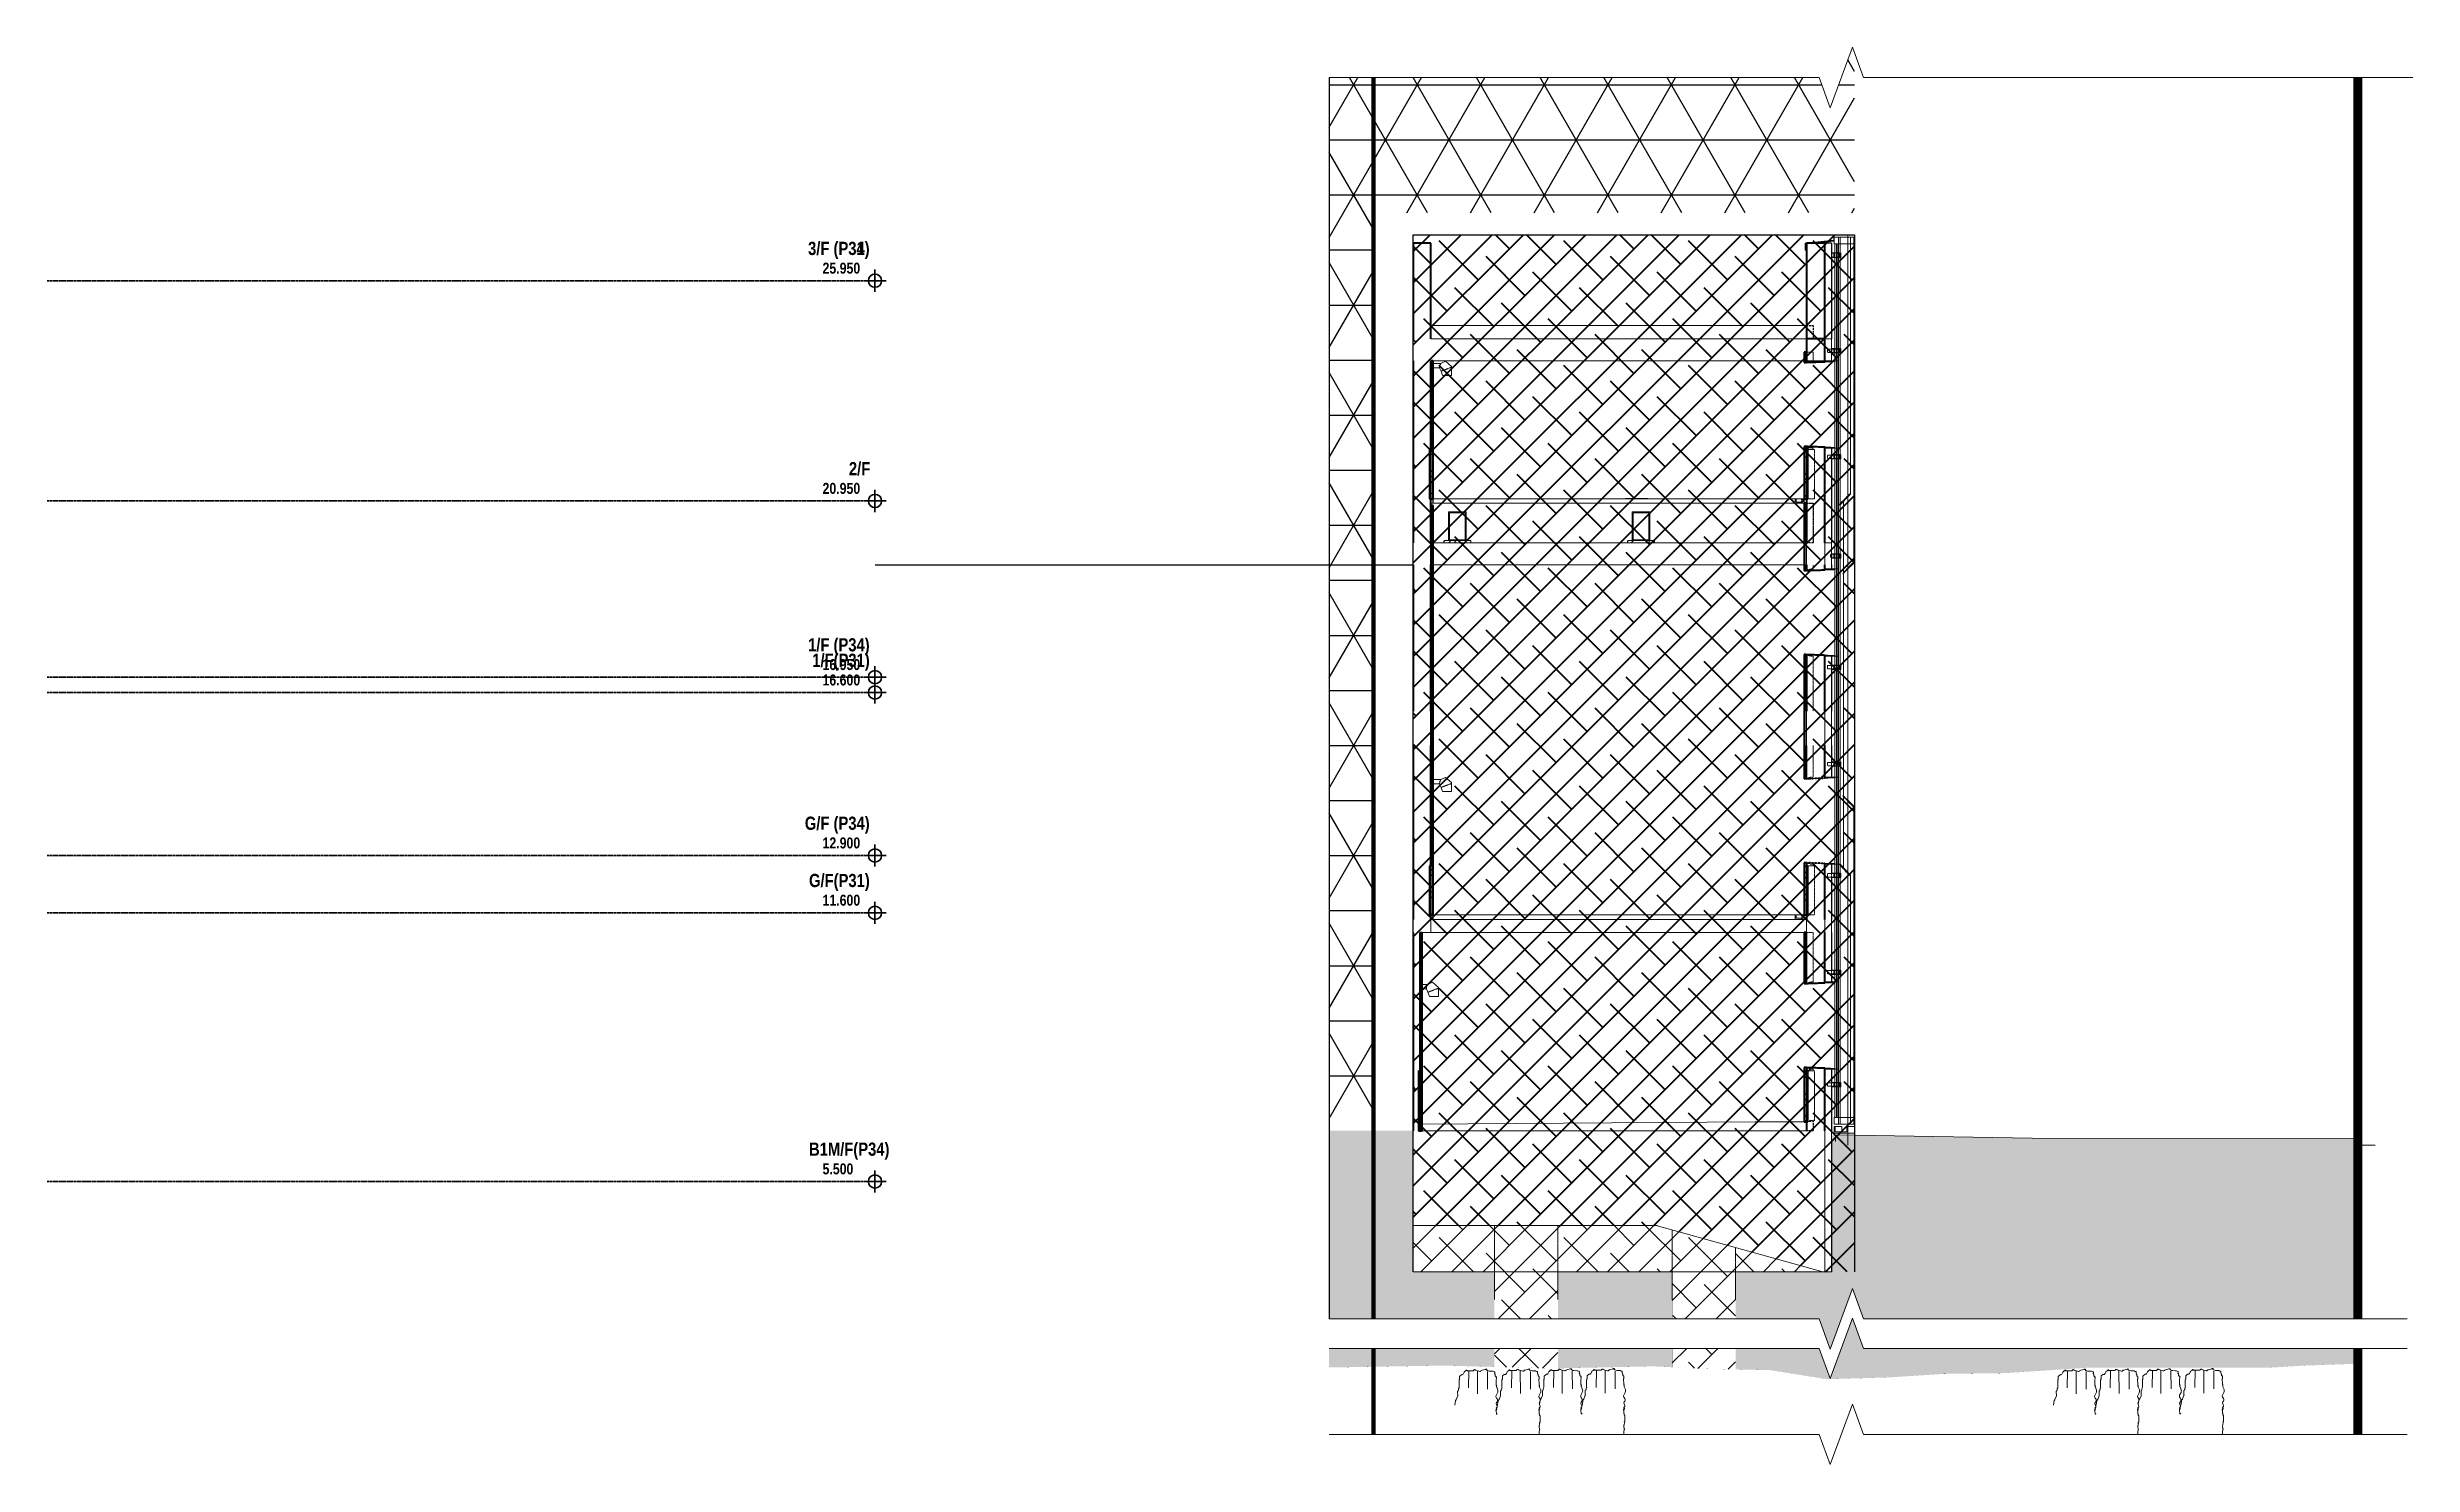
# Model space of a CAD drawing. Header units: millimetres. Extents: x 50357 to 985146, y 723188 to 1803594.
# Drawn here: x 827706 to 881412, y 761172 to 793352 of the extents above; entities that cross this region are included whole.
import ezdxf

# ---------------------------------------------------------------- set-up
doc = ezdxf.new("R2010")
doc.units = ezdxf.units.MM
doc.header["$LTSCALE"] = 3
doc.header["$MEASUREMENT"] = 0
for name, pattern in [('DASHED', [19.05, 12.7, -6.35]), ('DIVIDE', [1.25, 0.5, -0.25, 0, -0.25, 0, -0.25]), ('Grid Line', [22.225, 12.7, -3.175, 3.175, -3.175]), ('HIDDEN', [0.375, 0.25, -0.125]), ('Member Hidden', [4.5, 2.5, -2]), ('x-boundary$0$DGN Style 4', [76.563414, 38.257796, -19.128898, 0.047822, -19.128898])]:
    doc.linetypes.add(name, pattern=pattern)
doc.layers.get('Defpoints').update_dxf_attribs({"color": 32})
for name, color, linetype, lineweight in [('-OAP1141_', 7, 'DASHED', 18), ('-OAP1142_', 7, 'Continuous', 18), ('ADS012__', 7, 'Continuous', 13), ('Hatch (CARR)', 8, 'Continuous', 35)]:
    doc.layers.add(name, color=color, linetype=linetype, lineweight=lineweight)
for name, color, linetype, lineweight, true_color in [('-Surrender Hatch in Pink', 7, 'Continuous', 40, 0xffc2c2), ('-Surrender line', 7, 'Continuous', 40, 0xff7575), ('A-FLOR-MCUT', 7, 'Continuous', 13, 0x6e6e6e), ('A-FLOR-PATT', 7, 'Continuous', 13, 0x6e6e6e), ('A-GENM', 7, 'Continuous', 13, 0x6e6e6e), ('ADS060', 7, 'Continuous', 35, 0x6e6e6e), ('ADS280__', 7, 'Continuous', 13, 0x6e6e6e), ('ADS280_B', 7, 'Member Hidden', 13, 0x6e6e6e), ('ADS280_BConcrete', 7, 'Continuous', 13, 0x6e6e6e), ('ADS280_BSteel', 7, 'Continuous', 13, 0x6e6e6e), ('ADS280_C', 7, 'Continuous', 25, 0x6e6e6e), ('ADS280_CU', 7, 'HIDDEN', 13, 0x6e6e6e), ('ADS280_H', 7, 'Member Hidden', 13, 0x6e6e6e), ('ADS280_S', 7, 'Continuous', 13, 0x6e6e6e), ('E-ELEC-EQPM', 7, 'Continuous', 13, 0x6e6e6e), ('I-WALL', 7, 'Continuous', 25, 0x6e6e6e), ('Q-SPCQ', 7, 'Continuous', 13, 0x6e6e6e), ('S-COLS', 7, 'Continuous', 13, 0x6e6e6e), ('S-FNDN', 7, 'Continuous', 13, 0x6e6e6e)]:
    doc.layers.add(name, color=color, linetype=linetype, lineweight=lineweight, true_color=true_color)
doc.layers.add('00-TITLEBOX', color=7, linetype='Continuous')
doc.layers.add('_PARCEL BOUNDARY', color=10, linetype='DASHED')
doc.layers.add('x-boundary$0$AR-SIMS_BL_', color=7, linetype='x-boundary$0$DGN Style 4', true_color=0xff0505)
doc.styles.add('Arial_B', font='arialbd.ttf', dxfattribs={"width": 0.8, "height": 300})
doc.styles.add('Arial_B_1', font='arialbd.ttf', dxfattribs={"width": 0.8, "height": 250})
pattern_1 = [(45, (924304.5, 775973.77), (-251.4472, 251.4472), []), (45, (924304.5, 776354.77), (-251.4472, 251.4472), [])]
pattern_2 = [(45, (161847.46, 13871), (-251.4472, 251.4472), []), (45, (161847.46, 14252), (-251.4472, 251.4472), [])]

msp = doc.modelspace()

# ---------------------------------------------------------------- texts
at = {"layer": 'ADS012__', "lineweight": 30, "attachment_point": 1}
for s, insert, char_height, width, style in [('3/F (P34)', (844979.7369, 788936.2902), 300, 1718.818, 'Arial_B'), ('3/F (P31)', (844979.7369, 788936.2902), 300, 1718.818, 'Arial_B'), ('25.950', (845308.2846, 788463.0506), 250, 1026.16, 'Arial_B_1'), ('2/F', (845906.1369, 783936.2902), 300, 596.4555, 'Arial_B'), ('20.950', (845308.2846, 783463.0506), 250, 1026.16, 'Arial_B_1'), ('1/F (P34)', (844979.7369, 779936.2902), 300, 1718.818, 'Arial_B'), ('1/F(P31)', (845074.9369, 779586.2902), 300, 1603.375, 'Arial_B'), ('16.950', (845308.2846, 779463.0506), 250, 1026.16, 'Arial_B_1'), ('16.600', (845308.2846, 779113.0506), 250, 1026.16, 'Arial_B_1'), ('G/F (P34)', (844906.1369, 775886.2902), 300, 1808.607, 'Arial_B'), ('12.900', (845308.2846, 775413.0506), 250, 1026.16, 'Arial_B_1'), ('G/F(P31)', (845001.3369, 774586.2902), 300, 1693.164, 'Arial_B'), ('11.600', (845308.2846, 774113.0506), 250, 1026.16, 'Arial_B_1'), ('B1M/F(P34)', (845001.3369, 768486.2902), 300, 1693.164, 'Arial_B'), ('5.500', (845308.2846, 768013.0506), 250, 1026.16, 'Arial_B_1')]:
    msp.add_mtext(s, dxfattribs=dict(at, insert=insert, char_height=char_height, width=width, style=style))

# ---------------------------------------------------------------- blocks, each defined once
blk = doc.blocks.new('Aluminum Louvers LS - Aluminum Louvers LS-3935871-SEC B')
at = {"layer": 'A-GENM'}
for p, q in [((105955, 12682), (106143, 12486)), ((106142, 12486), (105955, 12681)), ((105957, 12700), (106162, 12486)), ((106169, 12478), (106168, 12479)), ((106172, 12460), (106175, 12458)), ((106176, 12457), (106177, 12457)), ((106178, 12456), (106180, 12455)), ((106180, 12455), (106181, 12454)), ((106187, 6950), (106187, 12452)), ((106142, 6950), (105955, 6950)), ((106187, 6950), (106142, 6950))]:
    blk.add_line(p, q, dxfattribs=at)
at = {"layer": 'A-GENM', "flags": 128}
for points in [[(106187, 12452), (106186, 12451), (106182, 12452), (106178, 12454), (106172, 12459), (106165, 12464), (106158, 12471), (106150, 12478), (106142, 12486)], [(106157, 12473), (106157, 12472), (106157, 12472)], [(106162, 12486), (106169, 12478), (106176, 12471), (106181, 12464), (106184, 12459), (106187, 12454), (106187, 12452)], [(106163, 12467), (106164, 12466), (106164, 12466)], [(106167, 12463), (106170, 12461), (106171, 12460)], [(106176, 12470), (106173, 12472), (106173, 12472)], [(106181, 12462), (106178, 12466), (106177, 12467)], [(106184, 12455), (106184, 12457), (106182, 12461), (106181, 12462)], [(106183, 12454), (106183, 12454), (106184, 12455), (106184, 12455)]]:
    blk.add_lwpolyline(points, dxfattribs=at)
blk = doc.blocks.new('Aluminum Louvers LM - Aluminum Louvers LM-3939619-SEC B')
at = {"layer": 'A-GENM'}
for p, q in [((106035, 14241), (106223, 14045)), ((106222, 14045), (106035, 14240)), ((106241, 14045), (106200, 14087)), ((106201, 14086), (106211, 14077)), ((106211, 14077), (106242, 14045)), ((106267, 6950), (106267, 14011)), ((106222, 6950), (106187, 6950)), ((106267, 6950), (106222, 6950))]:
    blk.add_line(p, q, dxfattribs=at)
at = {"layer": 'A-GENM', "flags": 128}
for points in [[(106267, 14011), (106265, 14010), (106262, 14011), (106258, 14013), (106252, 14018), (106245, 14023), (106237, 14030), (106229, 14037), (106222, 14045)], [(106223, 14045), (106230, 14038), (106237, 14031), (106244, 14025), (106250, 14020), (106255, 14016), (106260, 14014), (106262, 14013), (106264, 14014), (106263, 14016), (106261, 14020), (106258, 14025), (106253, 14031), (106247, 14038), (106241, 14045)], [(106242, 14045), (106249, 14037), (106255, 14030), (106260, 14023), (106264, 14018), (106266, 14013), (106267, 14011)]]:
    blk.add_lwpolyline(points, dxfattribs=at)
blk = doc.blocks.new('Aluminum Louvers FL - Aluminum Louvers FL-3941679-SEC B')
at = {"layer": 'A-GENM'}
h = blk.add_hatch(dxfattribs=at)
h.set_pattern_fill('FP_3', color=256, style=0, pattern_type=2)
h.set_pattern_definition([(45, (161847.46, 13871), (-449.013, 449.013), []), (45, (162006.2, 13871), (0, 898.0256), []), (45, (161688.7, 13871), (0, 898.0256), [])])
h.paths.add_polyline_path([(105909, 6950), (105920, 6950), (105920, 26790), (105909, 26790), (105909, 7003)], flags=0)
for p, q in [((105877, 6950), (105877, 26790)), ((105920, 26790), (105909, 26790)), ((105909, 26790), (105909, 6950)), ((105920, 6950), (105920, 26790)), ((105909, 6950), (105920, 6950))]:
    blk.add_line(p, q, dxfattribs=at)
blk = doc.blocks.new('Aluminum Louvers UM - Aluminum Louvers UM-3942935-SEC B')
at = {"layer": 'A-GENM'}
for p, q in [((106187, 26790), (106222, 26790)), ((106222, 26790), (106267, 26790)), ((106267, 19549), (106267, 26790)), ((106035, 19321), (106222, 19515)), ((106223, 19515), (106035, 19320)), ((106200, 19473), (106241, 19515)), ((106211, 19484), (106201, 19474)), ((106242, 19515), (106211, 19484))]:
    blk.add_line(p, q, dxfattribs=at)
at = {"layer": 'A-GENM', "flags": 128}
for points in [[(106222, 19515), (106229, 19523), (106237, 19531), (106245, 19537), (106252, 19543), (106258, 19547), (106262, 19550), (106265, 19550), (106267, 19550)], [(106241, 19515), (106247, 19523), (106253, 19529), (106258, 19535), (106261, 19540), (106263, 19544), (106264, 19547), (106262, 19547), (106260, 19547), (106255, 19544), (106250, 19540), (106244, 19535), (106237, 19529), (106230, 19523), (106223, 19515)], [(106267, 19549), (106266, 19547), (106264, 19543), (106260, 19537), (106255, 19531), (106249, 19523), (106242, 19515)]]:
    blk.add_lwpolyline(points, dxfattribs=at)
blk = doc.blocks.new('Aluminum Louvers US - Aluminum Louvers US-3947208-SEC B')
at = {"layer": 'A-GENM'}
for p, q in [((105955, 26790), (106142, 26790)), ((106142, 26790), (106187, 26790)), ((106187, 21108), (106187, 26790)), ((106143, 21074), (105955, 20879)), ((105955, 20880), (106142, 21074)), ((105956, 20861), (106161, 21074)), ((106162, 21074), (105957, 20861)), ((106180, 21106), (106176, 21103)), ((105957, 20861), (105956, 20861))]:
    blk.add_line(p, q, dxfattribs=at)
at = {"layer": 'A-GENM', "flags": 128}
for points in [[(106142, 21074), (106150, 21082), (106158, 21090), (106165, 21096), (106172, 21102), (106178, 21106), (106182, 21109), (106186, 21109), (106187, 21109)], [(106176, 21103), (106170, 21099), (106164, 21094), (106157, 21088), (106150, 21082), (106143, 21074)], [(106161, 21074), (106168, 21082), (106173, 21088), (106178, 21094), (106180, 21098)], [(106187, 21108), (106187, 21106), (106184, 21102), (106181, 21096), (106176, 21090), (106169, 21082), (106162, 21074)], [(106184, 21106), (106184, 21106), (106183, 21106), (106180, 21106)], [(106181, 21098), (106182, 21099), (106184, 21103), (106184, 21105)]]:
    blk.add_lwpolyline(points, dxfattribs=at)
blk = doc.blocks.new('Aluminum Louvers FS - Aluminum Louvers FS-3956003-SEC B')
at = {"layer": 'A-GENM'}
for p, q in [((105837, 26790), (105837, 6950)), ((105874, 6950), (105874, 26790)), ((105875, 6950), (105875, 26790)), ((105920, 26790), (105955, 26790)), ((105955, 6950), (105955, 26790)), ((106035, 12618), (106035, 20942)), ((105955, 6950), (105920, 6950))]:
    blk.add_line(p, q, dxfattribs=at)
blk = doc.blocks.new('Aluminum Louvers_Cap Vert - Aluminum Louvers_Cap Vert-4041139-SEC B')
at = {"layer": 'A-GENM'}
h = blk.add_hatch(dxfattribs=at)
h.set_pattern_fill('FP_1', color=256, style=0, pattern_type=2)
h.set_pattern_definition(pattern_2)
h.paths.add_polyline_path([(105161, 26645), (105187, 26680), (105184, 26682), (105164, 26654), (105164, 26800), (105817, 26866), (105817, 26928), (105813, 26940), (105810, 26939), (105814, 26927), (105814, 26868), (105161, 26803)], flags=0)
for p, q in [((105814, 26868), (105161, 26803)), ((105164, 26800), (105817, 26866)), ((105813, 26940), (105810, 26939)), ((105810, 26939), (105814, 26927)), ((105817, 26928), (105813, 26940)), ((105960, 26940), (105813, 26940)), ((105814, 26927), (105814, 26868)), ((105817, 26866), (105817, 26928)), ((105820, 26928), (105817, 26928)), ((105820, 26866), (105817, 26866)), ((105161, 26803), (105161, 26645)), ((105161, 26645), (105187, 26680)), ((105194, 26645), (105161, 26645)), ((105164, 26654), (105164, 26800)), ((105194, 26800), (105164, 26800)), ((105184, 26682), (105164, 26654)), ((105187, 26680), (105184, 26682)), ((105194, 26682), (105184, 26682)), ((105194, 26680), (105187, 26680)), ((105820, 26851), (105313, 26800))]:
    blk.add_line(p, q, dxfattribs=at)
blk = doc.blocks.new('Drainge_1F - Drainge_1F-4121392-SEC B')
at = {"layer": 'A-GENM'}
for p, q in [((104960, 11550), (104933, 11550)), ((104933, 11550), (104933, 11450)), ((104933, 11450), (105142, 11450)), ((104960, 11485), (104960, 11550)), ((104960, 11550), (105107, 11550)), ((105106, 11475), (104970, 11475)), ((105107, 11550), (105107, 11485)), ((105142, 11550), (105116, 11550)), ((105116, 11550), (105116, 11485)), ((105142, 11450), (105142, 11550))]:
    blk.add_line(p, q, dxfattribs=at)
at = {"layer": 'A-GENM', "flags": 128}
for points in [[(104970, 11475), (104968, 11475), (104965, 11476), (104963, 11477), (104962, 11479), (104961, 11481), (104960, 11483), (104960, 11485)], [(105116, 11485), (105116, 11483), (105115, 11481), (105114, 11479), (105112, 11477), (105110, 11476), (105108, 11475), (105106, 11475)], [(105107, 11485), (105108, 11483), (105108, 11481), (105110, 11479), (105111, 11477)]]:
    blk.add_lwpolyline(points, dxfattribs=at)
blk = doc.blocks.new('Drainge_Deck - Drainge_Deck-4126973-SEC B')
at = {"layer": 'A-GENM'}
for p, q in [((104960, 21000), (104933, 21000)), ((104933, 21000), (104933, 20900)), ((104960, 20935), (104960, 21000)), ((104960, 21000), (105107, 21000)), ((105107, 21000), (105107, 20935)), ((105142, 21000), (105116, 21000)), ((105116, 21000), (105116, 20935)), ((105142, 20900), (105142, 21000)), ((104933, 20900), (105142, 20900)), ((105106, 20925), (104970, 20925))]:
    blk.add_line(p, q, dxfattribs=at)
at = {"layer": 'A-GENM', "flags": 128}
for points in [[(104970, 20925), (104968, 20925), (104965, 20926), (104963, 20927), (104962, 20929), (104961, 20931), (104960, 20933), (104960, 20935)], [(105116, 20935), (105116, 20933), (105115, 20931), (105114, 20929), (105112, 20927), (105110, 20926), (105108, 20925), (105106, 20925)], [(105107, 20935), (105108, 20933), (105108, 20931), (105110, 20929), (105111, 20927)]]:
    blk.add_lwpolyline(points, dxfattribs=at)
blk = doc.blocks.new('Drainge_GF - Drainge_GF-4129526-SEC B')
at = {"layer": 'A-GENM'}
for p, q in [((105846, 6750), (105820, 6750)), ((105820, 6750), (105820, 6600)), ((105820, 6600), (106133, 6600)), ((105846, 6635), (105846, 6750)), ((105846, 6750), (105994, 6750)), ((106097, 6625), (105857, 6625)), ((105994, 6750), (105994, 6635)), ((106133, 6750), (106107, 6750)), ((106107, 6750), (106107, 6635)), ((106133, 6600), (106133, 6750)), ((106133, 6750), (106281, 6750)), ((106281, 6600), (106133, 6600)), ((106281, 6750), (106281, 6600))]:
    blk.add_line(p, q, dxfattribs=at)
at = {"layer": 'A-GENM', "flags": 128}
for points in [[(105857, 6625), (105854, 6625), (105852, 6626), (105850, 6627), (105848, 6629), (105847, 6631), (105846, 6633), (105846, 6635)], [(105994, 6635), (105994, 6633), (105995, 6631), (105996, 6629), (105998, 6627), (106000, 6626), (106002, 6625), (106004, 6625)], [(106107, 6635), (106107, 6633), (106106, 6631), (106105, 6629), (106103, 6627), (106101, 6626), (106099, 6625), (106097, 6625)]]:
    blk.add_lwpolyline(points, dxfattribs=at)
blk = doc.blocks.new('Opening End Plate L3 - Opening End Plate L3-4167997-SEC B')
at = {"layer": 'A-GENM'}
h = blk.add_hatch(dxfattribs=at)
h.set_pattern_fill('FP_1', color=256, style=0, pattern_type=2)
h.set_pattern_definition(pattern_2)
h.paths.add_polyline_path([(105820, 17439), (105820, 17442), (105519, 17451), (105217, 17461), (105142, 17464), (105142, 17461), (105444, 17450), (105745, 17441), (105802, 17439)], flags=0)
h.paths.add_polyline_path([(105142, 19366), (105444, 19377), (105745, 19386), (105820, 19388), (105820, 19391), (105519, 19382), (105217, 19372), (105142, 19369)], flags=0)
for p, q in [((105142, 19369), (105142, 19366)), ((105911, 19405), (105632, 19405)), ((105836, 19395), (105820, 19391)), ((105820, 19388), (105820, 19391)), ((105142, 17464), (105142, 17461)), ((105632, 17425), (105911, 17425)), ((105820, 17439), (105820, 17442)), ((105820, 17439), (105836, 17435))]:
    blk.add_line(p, q, dxfattribs=at)
for points, knots in [([(105820, 19391), (105720, 19389), (105494, 19382), (105268, 19374), (105142, 19369)], [0, 0, 0, 0, 0.444444, 1, 1, 1, 1]), ([(105142, 19366), (105243, 19370), (105469, 19378), (105695, 19385), (105820, 19388)], [0, 0, 0, 0, 0.444444, 1, 1, 1, 1]), ([(105820, 17442), (105720, 17444), (105494, 17451), (105268, 17459), (105142, 17464)], [0, 0, 0, 0, 0.444444, 1, 1, 1, 1]), ([(105142, 17461), (105243, 17457), (105469, 17449), (105695, 17442), (105820, 17439)], [0, 0, 0, 0, 0.444444, 1, 1, 1, 1]), ([(105836, 17438), (105832, 17439), (105827, 17440), (105822, 17442), (105820, 17442)], [0.13957346, 0.13957346, 0.13957346, 0.13957346, 0.16110732, 0.16825699, 0.16825699, 0.16825699, 0.16825699])]:
    blk.add_open_spline(points, degree=3, knots=knots, dxfattribs=at)
blk.add_open_spline([(105820, 19388), (105825, 19390), (105831, 19391), (105836, 19392)], degree=3, dxfattribs=at)
blk = doc.blocks.new('Opening End Plate L4 - Opening End Plate L4-4168090-SEC B')
at = {"layer": 'A-GENM'}
h = blk.add_hatch(dxfattribs=at)
h.set_pattern_fill('FP_1', color=256, style=0, pattern_type=2)
h.set_pattern_definition(pattern_2)
h.paths.add_polyline_path([(105817, 22164), (105817, 22167), (105517, 22176), (105217, 22186), (105142, 22189), (105142, 22186), (105442, 22175), (105742, 22166), (105802, 22164)], flags=0)
h.paths.add_polyline_path([(105142, 24091), (105442, 24102), (105742, 24111), (105817, 24113), (105817, 24116), (105517, 24107), (105217, 24097), (105142, 24094)], flags=0)
for p, q in [((105142, 24094), (105142, 24091)), ((105908, 24130), (105632, 24130)), ((105837, 24121), (105817, 24116)), ((105817, 24113), (105817, 24116)), ((105142, 22189), (105142, 22186)), ((105632, 22150), (105908, 22150)), ((105817, 22164), (105817, 22167)), ((105817, 22164), (105837, 22159))]:
    blk.add_line(p, q, dxfattribs=at)
for points, knots in [([(105817, 24116), (105717, 24113), (105492, 24107), (105267, 24099), (105142, 24094)], [0, 0, 0, 0, 0.444444, 1, 1, 1, 1]), ([(105142, 24091), (105242, 24095), (105467, 24103), (105692, 24110), (105817, 24113)], [0, 0, 0, 0, 0.444444, 1, 1, 1, 1]), ([(105817, 22167), (105717, 22170), (105492, 22176), (105267, 22184), (105142, 22189)], [0, 0, 0, 0, 0.444444, 1, 1, 1, 1]), ([(105142, 22186), (105242, 22182), (105467, 22174), (105692, 22167), (105817, 22164)], [0, 0, 0, 0, 0.444444, 1, 1, 1, 1]), ([(105837, 22162), (105831, 22163), (105825, 22165), (105818, 22167), (105817, 22167)], [0.13166326, 0.13166326, 0.13166326, 0.13166326, 0.16110732, 0.168865, 0.168865, 0.168865, 0.168865])]:
    blk.add_open_spline(points, degree=3, knots=knots, dxfattribs=at)
blk.add_open_spline([(105817, 24113), (105823, 24115), (105830, 24116), (105837, 24118)], degree=3, dxfattribs=at)
blk = doc.blocks.new('Aluminum Louvers_Bott Solid - Aluminum Louvers_Bott Solid-4205887-SEC B')
at = {"layer": 'A-GENM'}
for p, q in [((105920, 6950), (105820, 6950)), ((105820, 6950), (105820, 6800)), ((105820, 6800), (105920, 6800)), ((105920, 6800), (105920, 6950)), ((105920, 6950), (105955, 6950)), ((105954, 6800), (105920, 6800)), ((105955, 6800), (105954, 6800)), ((105955, 6800), (105955, 6950)), ((105955, 6950), (106142, 6950)), ((106142, 6800), (105955, 6800)), ((106142, 6950), (106187, 6950)), ((106187, 6800), (106142, 6800)), ((106187, 6800), (106187, 6950)), ((106187, 6950), (106222, 6950)), ((106222, 6800), (106187, 6800)), ((106222, 6950), (106267, 6950)), ((106267, 6800), (106222, 6800)), ((106267, 6800), (106267, 6950))]:
    blk.add_line(p, q, dxfattribs=at)
blk = doc.blocks.new('Aluminum Louvers_Top Solid - Aluminum Louvers_Top Solid-4215896-SEC B')
at = {"layer": 'A-GENM'}
for p, q in [((105920, 26939), (105820, 26939)), ((105820, 26939), (105820, 26790)), ((105920, 26790), (105920, 26939)), ((105920, 26939), (105955, 26939)), ((105955, 26790), (105955, 26939)), ((105955, 26939), (106142, 26939)), ((106142, 26939), (106187, 26939)), ((106187, 26790), (106187, 26939)), ((106187, 26939), (106222, 26939)), ((106222, 26939), (106267, 26939)), ((106267, 26790), (106267, 26939)), ((105820, 26790), (105920, 26790)), ((105955, 26790), (105920, 26790)), ((106142, 26790), (105955, 26790)), ((106187, 26790), (106142, 26790)), ((106222, 26790), (106187, 26790)), ((106267, 26790), (106222, 26790))]:
    blk.add_line(p, q, dxfattribs=at)
blk = doc.blocks.new('Tactile_Orientation_Line Base - Tactile_Orientation_Line Base-4781172-SEC B')
at = {"layer": 'Q-SPCQ'}
for points in [[(101373, 21000), (101373, 21005), (101085, 21005), (101085, 21000)], [(101443, 21000), (101456, 21000), (101456, 21005), (101373, 21005), (101373, 21000)]]:
    blk.add_hatch(color=256, dxfattribs=at).paths.add_polyline_path(points, flags=0)
for p, q in [((101085, 21005), (101373, 21005)), ((101085, 21000), (101085, 21005)), ((101373, 21000), (101085, 21000)), ((101373, 21005), (101456, 21005)), ((101373, 21000), (101373, 21005)), ((101443, 21000), (101373, 21000)), ((101456, 21000), (101456, 21005))]:
    blk.add_line(p, q, dxfattribs=at)
blk = doc.blocks.new('Tactile_Orientation_Line Base - Tactile_Orientation_Line Base-V1-SEC B')
at = {"layer": 'Q-SPCQ'}
blk.add_hatch(color=256, dxfattribs=at).paths.add_polyline_path([(101540, 21000), (101540, 21005), (101456, 21005), (101456, 21000)], flags=0)
for p, q in [((101456, 21005), (101540, 21005)), ((101456, 21000), (101456, 21005)), ((101540, 21000), (101540, 21005))]:
    blk.add_line(p, q, dxfattribs=at)
blk = doc.blocks.new('Tactile_Orientation_Line Base - Tactile_Orientation_Line Base-V2-SEC B')
at = {"layer": 'Q-SPCQ'}
blk.add_hatch(color=256, dxfattribs=at).paths.add_polyline_path([(101540, 21000), (101587, 21000), (101587, 21005), (101540, 21005)], flags=0)
for p, q in [((101540, 21005), (101587, 21005)), ((101540, 21000), (101540, 21005)), ((101587, 21005), (101587, 21000))]:
    blk.add_line(p, q, dxfattribs=at)
blk = doc.blocks.new('Single Downlight - Single Downlight-4739568-SEC B')
at = {"layer": 'E-ELEC-EQPM'}
for p, q in [((96712, 24074), (96893, 24074)), ((96712, 23974), (96862, 23974)), ((96997, 24124), (96891, 24074)), ((96930, 23800), (96894, 23896)), ((97033, 23800), (96931, 23800)), ((97134, 23800), (97033, 23800)), ((97135, 23800), (97135, 23987))]:
    blk.add_line(p, q, dxfattribs=at)
at = {"layer": 'E-ELEC-EQPM', "flags": 128}
for points in [[(96894, 23896), (96861, 23971), (96861, 23974)], [(96997, 24124), (97134, 24004), (97135, 23996), (97135, 23993), (97135, 23991), (97135, 23990), (97135, 23990), (97135, 23989), (97135, 23989), (97135, 23989), (97135, 23988), (97135, 23988), (97135, 23988), (97135, 23988), (97135, 23988), (97135, 23988), (97135, 23988), (97135, 23987), (97135, 23987), (97135, 23987), (97135, 23987), (97135, 23987), (97135, 23987), (97135, 23987), (97135, 23987), (97135, 23987), (97135, 23987), (97135, 23987), (97135, 23987), (97135, 23987), (97135, 23987), (97135, 23987), (97135, 23987), (97135, 23987), (97135, 23987), (97135, 23987), (97135, 23987), (97135, 23987), (97135, 23987), (97135, 23987), (97135, 23987)]]:
    blk.add_lwpolyline(points, dxfattribs=at)
at = {"layer": 'E-ELEC-EQPM'}
blk.add_ellipse((96998, 23987), major_axis=(0, 137), ratio=0.999986, start_param=0.875202, end_param=1.570796, dxfattribs=at)
blk.add_open_spline([(96862, 23974), (96861, 23976), (96861, 23981), (96861, 23985), (96861, 23987)], degree=3, dxfattribs=at)
for points, knots in [([(97007, 23938), (97002, 23937), (96995, 23934), (96985, 23930), (96977, 23927), (96970, 23925), (96963, 23922), (96957, 23919), (96951, 23917), (96946, 23915), (96942, 23914), (96938, 23912), (96934, 23911), (96930, 23910), (96926, 23908), (96921, 23906), (96917, 23905), (96914, 23904), (96912, 23903), (96909, 23902), (96907, 23901), (96904, 23900), (96901, 23899), (96898, 23897), (96896, 23897), (96894, 23896), (96894, 23896), (96894, 23896)], [-1, -1, -1, -1, -0.916667, -0.875, -0.833333, -0.791667, -0.75, -0.708333, -0.666667, -0.638889, -0.611111, -0.583333, -0.555556, -0.527778, -0.5, -0.444444, -0.416667, -0.388889, -0.361111, -0.333333, -0.305556, -0.277778, -0.222222, -0.166667, -0.111111, -0.055556, 0, 0, 0, 0]), ([(97135, 23987), (97135, 23987), (97133, 23986), (97124, 23982), (97109, 23977), (97085, 23968), (97058, 23957), (97029, 23947), (97014, 23941), (97007, 23938)], [-0.9999686, -0.9999686, -0.9999686, -0.9999686, -0.8611111, -0.7222222, -0.5833333, -0.4444444, -0.2222222, -0.1111111, 0, 0, 0, 0])]:
    blk.add_open_spline(points, degree=3, knots=knots, dxfattribs=at)
blk = doc.blocks.new('Single Downlight - Single Downlight-V3-SEC B')
at = {"layer": 'E-ELEC-EQPM'}
for p, q in [((96712, 14524), (96712, 14624)), ((96712, 14624), (96712, 14624)), ((96712, 14624), (96893, 14624)), ((96712, 14524), (96712, 14524)), ((96712, 14524), (96862, 14524)), ((96997, 14674), (96891, 14624)), ((97135, 14350), (97135, 14537)), ((96930, 14350), (96894, 14446)), ((97033, 14350), (96931, 14350)), ((97134, 14350), (97033, 14350))]:
    blk.add_line(p, q, dxfattribs=at)
at = {"layer": 'E-ELEC-EQPM', "flags": 128}
for points in [[(96894, 14446), (96861, 14521), (96861, 14524)], [(96997, 14674), (97134, 14554), (97135, 14546), (97135, 14543), (97135, 14541), (97135, 14540), (97135, 14540), (97135, 14539), (97135, 14539), (97135, 14539), (97135, 14538), (97135, 14538), (97135, 14538), (97135, 14538), (97135, 14538), (97135, 14538), (97135, 14538), (97135, 14537), (97135, 14537), (97135, 14537), (97135, 14537), (97135, 14537), (97135, 14537), (97135, 14537), (97135, 14537), (97135, 14537), (97135, 14537), (97135, 14537), (97135, 14537), (97135, 14537), (97135, 14537), (97135, 14537), (97135, 14537), (97135, 14537), (97135, 14537), (97135, 14537), (97135, 14537), (97135, 14537), (97135, 14537), (97135, 14537), (97135, 14537)]]:
    blk.add_lwpolyline(points, dxfattribs=at)
at = {"layer": 'E-ELEC-EQPM'}
blk.add_ellipse((96998, 14537), major_axis=(0, 137), ratio=0.999986, start_param=0.875202, end_param=1.570796, dxfattribs=at)
blk.add_open_spline([(96862, 14524), (96861, 14526), (96861, 14531), (96861, 14535), (96861, 14537)], degree=3, dxfattribs=at)
for points, knots in [([(97135, 14537), (97135, 14537), (97133, 14536), (97124, 14532), (97109, 14527), (97085, 14518), (97058, 14507), (97029, 14497), (97014, 14491), (97007, 14488)], [-0.9999686, -0.9999686, -0.9999686, -0.9999686, -0.8611111, -0.7222222, -0.5833333, -0.4444444, -0.2222222, -0.1111111, 0, 0, 0, 0]), ([(97007, 14488), (97002, 14487), (96995, 14484), (96985, 14480), (96977, 14477), (96970, 14475), (96963, 14472), (96957, 14469), (96951, 14467), (96946, 14465), (96942, 14464), (96938, 14462), (96934, 14461), (96930, 14460), (96926, 14458), (96921, 14456), (96917, 14455), (96914, 14454), (96912, 14453), (96909, 14452), (96907, 14451), (96904, 14450), (96901, 14449), (96898, 14447), (96896, 14447), (96894, 14446), (96894, 14446), (96894, 14446)], [-1, -1, -1, -1, -0.916667, -0.875, -0.833333, -0.791667, -0.75, -0.708333, -0.666667, -0.638889, -0.611111, -0.583333, -0.555556, -0.527778, -0.5, -0.444444, -0.416667, -0.388889, -0.361111, -0.333333, -0.305556, -0.277778, -0.222222, -0.166667, -0.111111, -0.055556, 0, 0, 0, 0])]:
    blk.add_open_spline(points, degree=3, knots=knots, dxfattribs=at)
blk = doc.blocks.new('Single Downlight - Single Downlight-V4-SEC B')
at = {"layer": 'E-ELEC-EQPM'}
for p, q in [((96462, 9974), (96593, 9974)), ((96462, 9874), (96562, 9874)), ((96697, 10024), (96591, 9974)), ((96630, 9700), (96594, 9796)), ((96733, 9700), (96631, 9700)), ((96834, 9700), (96733, 9700)), ((96835, 9700), (96835, 9887))]:
    blk.add_line(p, q, dxfattribs=at)
at = {"layer": 'E-ELEC-EQPM', "flags": 128}
for points in [[(96594, 9796), (96561, 9871), (96561, 9874)], [(96697, 10024), (96834, 9904), (96835, 9896), (96835, 9893), (96835, 9891), (96835, 9890), (96835, 9890), (96835, 9889), (96835, 9889), (96835, 9889), (96835, 9888), (96835, 9888), (96835, 9888), (96835, 9888), (96835, 9888), (96835, 9888), (96835, 9888), (96835, 9887), (96835, 9887), (96835, 9887), (96835, 9887), (96835, 9887), (96835, 9887), (96835, 9887), (96835, 9887), (96835, 9887), (96835, 9887), (96835, 9887), (96835, 9887), (96835, 9887), (96835, 9887), (96835, 9887), (96835, 9887), (96835, 9887), (96835, 9887), (96835, 9887), (96835, 9887), (96835, 9887), (96835, 9887), (96835, 9887), (96835, 9887)]]:
    blk.add_lwpolyline(points, dxfattribs=at)
at = {"layer": 'E-ELEC-EQPM'}
blk.add_ellipse((96698, 9887), major_axis=(0, 137), ratio=0.999986, start_param=0.875202, end_param=1.570796, dxfattribs=at)
blk.add_open_spline([(96562, 9874), (96561, 9876), (96561, 9881), (96561, 9885), (96561, 9887)], degree=3, dxfattribs=at)
for points, knots in [([(96707, 9838), (96702, 9837), (96695, 9834), (96685, 9830), (96677, 9827), (96670, 9825), (96663, 9822), (96657, 9819), (96651, 9817), (96646, 9815), (96642, 9814), (96638, 9812), (96634, 9811), (96630, 9810), (96626, 9808), (96621, 9806), (96617, 9805), (96614, 9804), (96612, 9803), (96609, 9802), (96607, 9801), (96604, 9800), (96601, 9799), (96598, 9797), (96596, 9797), (96594, 9796), (96594, 9796), (96594, 9796)], [-1, -1, -1, -1, -0.916667, -0.875, -0.833333, -0.791667, -0.75, -0.708333, -0.666667, -0.638889, -0.611111, -0.583333, -0.555556, -0.527778, -0.5, -0.444444, -0.416667, -0.388889, -0.361111, -0.333333, -0.305556, -0.277778, -0.222222, -0.166667, -0.111111, -0.055556, 0, 0, 0, 0]), ([(96835, 9887), (96835, 9887), (96833, 9886), (96824, 9882), (96809, 9877), (96785, 9868), (96758, 9857), (96729, 9847), (96714, 9841), (96707, 9838)], [-0.9999686, -0.9999686, -0.9999686, -0.9999686, -0.8611111, -0.7222222, -0.5833333, -0.4444444, -0.2222222, -0.1111111, 0, 0, 0, 0])]:
    blk.add_open_spline(points, degree=3, knots=knots, dxfattribs=at)
blk = doc.blocks.new('Opening End Plate L2 - Opening End Plate L2-5117152-SEC B')
at = {"layer": 'A-GENM'}
h = blk.add_hatch(dxfattribs=at)
h.set_pattern_fill('FP_1', color=256, style=0, pattern_type=2)
h.set_pattern_definition(pattern_2)
h.paths.add_polyline_path([(105817, 12714), (105817, 12717), (105517, 12726), (105217, 12736), (105142, 12739), (105142, 12736), (105442, 12725), (105742, 12716), (105802, 12714)], flags=0)
h.paths.add_polyline_path([(105142, 14641), (105442, 14652), (105742, 14661), (105817, 14663), (105817, 14666), (105517, 14657), (105217, 14647), (105142, 14644)], flags=0)
for p, q in [((105142, 14644), (105142, 14641)), ((105908, 14680), (105632, 14680)), ((105837, 14671), (105817, 14666)), ((105817, 14663), (105817, 14666)), ((105142, 12739), (105142, 12736)), ((105632, 12700), (105908, 12700)), ((105817, 12714), (105817, 12717)), ((105817, 12714), (105837, 12709))]:
    blk.add_line(p, q, dxfattribs=at)
for points, knots in [([(105817, 14666), (105717, 14663), (105492, 14657), (105267, 14649), (105142, 14644)], [0, 0, 0, 0, 0.444444, 1, 1, 1, 1]), ([(105142, 14641), (105242, 14645), (105467, 14653), (105692, 14660), (105817, 14663)], [0, 0, 0, 0, 0.444444, 1, 1, 1, 1]), ([(105817, 12717), (105717, 12720), (105492, 12726), (105267, 12734), (105142, 12739)], [0, 0, 0, 0, 0.444444, 1, 1, 1, 1]), ([(105142, 12736), (105242, 12732), (105467, 12724), (105692, 12717), (105817, 12714)], [0, 0, 0, 0, 0.444444, 1, 1, 1, 1]), ([(105837, 12712), (105831, 12713), (105825, 12715), (105818, 12717), (105817, 12717)], [0.13209135, 0.13209135, 0.13209135, 0.13209135, 0.16110732, 0.168671, 0.168671, 0.168671, 0.168671])]:
    blk.add_open_spline(points, degree=3, knots=knots, dxfattribs=at)
blk.add_open_spline([(105817, 14663), (105824, 14665), (105830, 14666), (105837, 14668)], degree=3, dxfattribs=at)
blk = doc.blocks.new('Opening End Plate L1 - Opening End Plate L1-5118050-SEC B')
at = {"layer": 'A-GENM'}
h = blk.add_hatch(dxfattribs=at)
h.set_pattern_fill('FP_1', color=256, style=0, pattern_type=2)
h.set_pattern_definition(pattern_2)
h.paths.add_polyline_path([(105816, 8064), (105816, 8067), (105517, 8076), (105217, 8086), (105142, 8089), (105142, 8086), (105442, 8075), (105742, 8066), (105802, 8064)], flags=0)
h.paths.add_polyline_path([(105142, 9991), (105442, 10002), (105742, 10011), (105816, 10013), (105816, 10016), (105517, 10007), (105217, 9997), (105142, 9994)], flags=0)
for p, q in [((105142, 9994), (105142, 9991)), ((105907, 10030), (105632, 10030)), ((105837, 10022), (105816, 10016)), ((105816, 10013), (105816, 10016)), ((105142, 8089), (105142, 8086)), ((105816, 8064), (105816, 8067)), ((105816, 8064), (105837, 8058)), ((105632, 8050), (105907, 8050))]:
    blk.add_line(p, q, dxfattribs=at)
for points, knots in [([(105816, 10016), (105717, 10013), (105492, 10007), (105267, 9999), (105142, 9994)], [0, 0, 0, 0, 0.444444, 1, 1, 1, 1]), ([(105142, 9991), (105242, 9995), (105467, 10003), (105692, 10010), (105816, 10013)], [0, 0, 0, 0, 0.444444, 1, 1, 1, 1]), ([(105816, 8067), (105717, 8070), (105492, 8076), (105267, 8084), (105142, 8089)], [0, 0, 0, 0, 0.444444, 1, 1, 1, 1]), ([(105142, 8086), (105242, 8082), (105467, 8074), (105692, 8067), (105816, 8064)], [0, 0, 0, 0, 0.444444, 1, 1, 1, 1]), ([(105837, 8061), (105831, 8063), (105824, 8065), (105818, 8067), (105816, 8067)], [0.13074203, 0.13074203, 0.13074203, 0.13074203, 0.16110732, 0.16849366, 0.16849366, 0.16849366, 0.16849366])]:
    blk.add_open_spline(points, degree=3, knots=knots, dxfattribs=at)
blk.add_open_spline([(105816, 10013), (105823, 10015), (105830, 10017), (105837, 10018)], degree=3, dxfattribs=at)
blk = doc.blocks.new('Circular Hollow Sections - CHS Ø 76_1x5 THK-V5-SEC B')
at = {"layer": 'ADS280_B'}
for p, q in [((105815, 7738), (105739, 7738)), ((105739, 7662), (105815, 7662))]:
    blk.add_line(p, q, dxfattribs=at)
at = {"layer": 'ADS280_H'}
for p, q in [((105739, 7738), (105676, 7738)), ((105676, 7662), (105739, 7662)), ((105935, 7738), (105815, 7738)), ((105815, 7662), (105935, 7662))]:
    blk.add_line(p, q, dxfattribs=at)
for centre, major_axis, start_param, end_param in [((105676, 7700), (0, 38.1), 0.000107, 1.570796), ((105676, 7700), (0, 38.1), 1.570796, 3.14119), ((105935, 7700), (0, 38.1), 4.712389, 7.853982), ((105935, 7700), (0, 38.1), 1.570796, 4.712389), ((105935, 7700), (0, 33.1), 4.712389, 7.853982), ((105935, 7700), (0, 33.1), 1.570796, 4.712389)]:
    blk.add_ellipse(centre, major_axis=major_axis, ratio=0.28454, start_param=start_param, end_param=end_param, dxfattribs=at)
blk = doc.blocks.new('Circular Hollow Sections - CHS Ø 76_1x5 THK-4866248-SEC B')
at = {"layer": 'ADS280_B'}
for p, q in [((105815, 10288), (105739, 10288)), ((105739, 10212), (105815, 10212))]:
    blk.add_line(p, q, dxfattribs=at)
at = {"layer": 'ADS280_H'}
for p, q in [((105739, 10288), (105676, 10288)), ((105676, 10212), (105739, 10212)), ((105935, 10288), (105815, 10288)), ((105815, 10212), (105935, 10212))]:
    blk.add_line(p, q, dxfattribs=at)
for centre, major_axis, start_param, end_param in [((105676, 10250), (0, 38.1), 0.000107, 1.570796), ((105676, 10250), (0, 38.1), 1.570796, 3.14119), ((105935, 10250), (0, 38.1), 4.712389, 7.853982), ((105935, 10250), (0, 38), 1.570796, 4.712389), ((105935, 10250), (0, 33), 4.712389, 7.853982), ((105935, 10250), (0, 33), 1.570796, 4.712389)]:
    blk.add_ellipse(centre, major_axis=major_axis, ratio=0.28454, start_param=start_param, end_param=end_param, dxfattribs=at)
blk = doc.blocks.new('Circular Hollow Sections - CHS Ø 76_1x5 THK-4870060-SEC B')
at = {"layer": 'ADS280_B'}
for p, q in [((105815, 12488), (105739, 12488)), ((105739, 12412), (105815, 12412))]:
    blk.add_line(p, q, dxfattribs=at)
at = {"layer": 'ADS280_H'}
for p, q in [((105739, 12488), (105676, 12488)), ((105676, 12412), (105739, 12412)), ((105935, 12488), (105815, 12488)), ((105815, 12412), (105935, 12412))]:
    blk.add_line(p, q, dxfattribs=at)
for centre, major_axis, start_param, end_param in [((105676, 12450), (0, 38), 0.000107, 1.570796), ((105676, 12450), (0, 38.1), 1.570796, 3.14119), ((105935, 12450), (0, 38), 4.712389, 7.853982), ((105935, 12450), (0, 38.1), 1.570796, 4.712389), ((105935, 12450), (0, 33), 4.712389, 7.853982), ((105935, 12450), (0, 33), 1.570796, 4.712389)]:
    blk.add_ellipse(centre, major_axis=major_axis, ratio=0.28454, start_param=start_param, end_param=end_param, dxfattribs=at)
blk = doc.blocks.new('Circular Hollow Sections - CHS Ø 76_1x5 THK-4870061-SEC B')
at = {"layer": 'ADS280_B'}
for p, q in [((105815, 15013), (105739, 15013)), ((105739, 14937), (105815, 14937))]:
    blk.add_line(p, q, dxfattribs=at)
at = {"layer": 'ADS280_H'}
for p, q in [((105739, 15013), (105676, 15013)), ((105676, 14937), (105739, 14937)), ((105935, 15013), (105815, 15013)), ((105815, 14937), (105935, 14937))]:
    blk.add_line(p, q, dxfattribs=at)
for centre, major_axis, start_param, end_param in [((105676, 14975), (0, 38), 0.000106, 1.570796), ((105676, 14975), (0, 38.1), 1.570796, 3.14119), ((105935, 14975), (0, 38), 4.712389, 7.853982), ((105935, 14975), (0, 38.1), 1.570796, 4.712389), ((105935, 14975), (0, 33), 4.712389, 7.853982), ((105935, 14975), (0, 33), 1.570796, 4.712389)]:
    blk.add_ellipse(centre, major_axis=major_axis, ratio=0.28454, start_param=start_param, end_param=end_param, dxfattribs=at)
blk = doc.blocks.new('Circular Hollow Sections - CHS Ø 76_1x5 THK-4914061-SEC B')
at = {"layer": 'ADS280_B'}
for p, q in [((105815, 21993), (105739, 21993)), ((105739, 21917), (105815, 21917))]:
    blk.add_line(p, q, dxfattribs=at)
at = {"layer": 'ADS280_H'}
for p, q in [((105739, 21993), (105676, 21993)), ((105676, 21917), (105739, 21917)), ((105935, 21993), (105815, 21993)), ((105815, 21917), (105935, 21917))]:
    blk.add_line(p, q, dxfattribs=at)
for centre, major_axis, start_param, end_param in [((105676, 21955), (0, 38), 0.000107, 1.570796), ((105676, 21955), (0, 38.1), 1.570796, 3.14119), ((105935, 21955), (0, 38), 4.712389, 7.853982), ((105935, 21955), (0, 38.1), 1.570796, 4.712389), ((105935, 21955), (0, 33), 4.712389, 7.853982), ((105935, 21955), (0, 33.1), 1.570796, 4.712389)]:
    blk.add_ellipse(centre, major_axis=major_axis, ratio=0.28454, start_param=start_param, end_param=end_param, dxfattribs=at)
blk = doc.blocks.new('Circular Hollow Sections - CHS Ø 76_1x5 THK-4163943-SEC B')
at = {"layer": 'ADS280_B'}
for p, q in [((105815, 19738), (105748, 19738)), ((105748, 19662), (105815, 19662))]:
    blk.add_line(p, q, dxfattribs=at)
for start_param, end_param in [(0, 1.570796), (1.570796, 3.365992)]:
    blk.add_ellipse((105748, 19700), major_axis=(0, 38), ratio=0.28454, start_param=start_param, end_param=end_param, dxfattribs=at)
at = {"layer": 'ADS280_H'}
for p, q in [((105935, 19738), (105815, 19738)), ((105815, 19662), (105935, 19662))]:
    blk.add_line(p, q, dxfattribs=at)
for major_axis, start_param, end_param in [((0, 38), 4.712389, 7.853982), ((0, 38), 1.570796, 4.712389), ((0, 33.1), 4.712389, 7.853982), ((0, 33), 1.570796, 4.712389)]:
    blk.add_ellipse((105935, 19700), major_axis=major_axis, ratio=0.28454, start_param=start_param, end_param=end_param, dxfattribs=at)
blk = doc.blocks.new('Circular Hollow Sections - CHS Ø 76_1x5 THK-4069857-SEC B')
at = {"layer": 'ADS280_H'}
for p, q in [((105935, 26568), (105888, 26568)), ((105888, 26492), (105935, 26492))]:
    blk.add_line(p, q, dxfattribs=at)
for centre, major_axis, start_param, end_param in [((105888, 26530), (0, 38), 0, 1.570796), ((105888, 26530), (0, 38.1), 1.570796, 3.365992), ((105935, 26530), (0, 38), 4.712389, 7.853982), ((105935, 26530), (0, 38), 1.570796, 4.712389), ((105935, 26530), (0, 33), 4.712389, 7.853982), ((105935, 26530), (0, 33.1), 1.570796, 4.712389)]:
    blk.add_ellipse(centre, major_axis=major_axis, ratio=0.28454, start_param=start_param, end_param=end_param, dxfattribs=at)
blk = doc.blocks.new('Circular Hollow Sections - CHS Ø 76_1x5 THK-4914062-SEC B')
at = {"layer": 'ADS280_B'}
for p, q in [((105815, 24398), (105739, 24398)), ((105739, 24322), (105815, 24322))]:
    blk.add_line(p, q, dxfattribs=at)
at = {"layer": 'ADS280_H'}
for p, q in [((105739, 24398), (105676, 24398)), ((105676, 24322), (105739, 24322)), ((105935, 24398), (105815, 24398)), ((105815, 24322), (105935, 24322))]:
    blk.add_line(p, q, dxfattribs=at)
for centre, major_axis, start_param, end_param in [((105676, 24360), (0, 38), 0.000107, 1.570796), ((105676, 24360), (0, 38), 1.570796, 3.14119), ((105935, 24360), (0, 38), 4.712389, 7.853982), ((105935, 24360), (0, 38), 1.570796, 4.712389), ((105935, 24360), (0, 33), 4.712389, 7.853982), ((105935, 24360), (0, 33.1), 1.570796, 4.712389)]:
    blk.add_ellipse(centre, major_axis=major_axis, ratio=0.28454, start_param=start_param, end_param=end_param, dxfattribs=at)
blk = doc.blocks.new('Level - TR_3_0mm-29552-SEC B')
at = {"layer": 'ADS012__', "color": 10, "lineweight": 30}
for p, q in [((112815, 12900), (113317, 12900)), ((113066, 13151), (113066, 12649))]:
    blk.add_line(p, q, dxfattribs=at)
blk.add_circle((113066, 12900), 150, dxfattribs=at)
blk = doc.blocks.new('3A35X-MGGP-S-SEELS_UPPER$0$A$C23B10A5A')
at = {"layer": '-OAP1142_'}
for p, q in [((-18302, -14543), (-18315, -15061)), ((-18046, -14543), (-18046, -15241)), ((-17739, -14569), (-17739, -15106)), ((-17004, -14543), (-17017, -15061)), ((-16748, -14543), (-16748, -15241)), ((-16441, -14569), (-16441, -15106)), ((-15737, -14543), (-15750, -15061)), ((-15481, -14543), (-15481, -15241)), ((-15174, -14569), (-15174, -15106)), ((-14439, -14543), (-14452, -15061)), ((-14183, -14543), (-14183, -15241)), ((-13876, -14569), (-13876, -15106))]:
    blk.add_line(p, q, dxfattribs=at)
for points in [[(-18736, -15577), (-18718, -15445), (-18692, -15416, 0.280038), (-18689, -15405), (-18647, -15310, 0.214495), (-18647, -15289), (-18647, -15168, -0.2055), (-18640, -15152), (-18626, -15138, 0.363339), (-18623, -15112), (-18621, -15095, -0.141953), (-18609, -15069, 0.287276), (-18604, -15036), (-18604, -14841, -0.145592), (-18597, -14817, 0.158177), (-18590, -14791), (-18590, -14718, -0.300151), (-18581, -14704), (-18531, -14664, -0.217825), (-18512, -14659, 0.299446), (-18479, -14645, 0.026339), (-18456, -14605, 0.03931), (-18442, -14572), (-18406, -14548, 0.098516), (-18387, -14529, -0.652342), (-18361, -14534, 0.490845), (-18340, -14543), (-18175, -14543, 0.330626), (-18156, -14529, -0.616391), (-18102, -14520), (-17969, -14562, 0.351552), (-17939, -14550, -0.271482), (-17901, -14529), (-17802, -14501, 0.021993), (-17781, -14494, -0.699444), (-17764, -14513, 0.703821), (-17747, -14532, 0.049762), (-17691, -14553), (-17599, -14555, -0.134214), (-17575, -14562, 0.109354), (-17535, -14576, -0.477758), (-17523, -14595, 0.255061), (-17514, -14652, -0.251488), (-17509, -14680, 0.426823), (-17488, -14720, -0.416663), (-17474, -14746, 0.144623), (-17474, -14777, -0.293088), (-17483, -14810), (-17481, -14966, 0.207663), (-17471, -14987, -0.398034), (-17469, -15017, 0.449846), (-17464, -15046), (-17438, -15107, -0.203029), (-17438, -15216), (-17481, -15298, 0.32758), (-17469, -15374, -0.343031), (-17455, -15482, 0.015685), (-17483, -15534), (-17453, -15629, -0.392899), (-17469, -15664, 0.671684), (-17469, -15699, -0.843007), (-17474, -15721, 0.772572), (-17483, -15751), (-17479, -15850, 0.953788), (-17450, -15850)], [(-17455, -15621), (-17439, -15577), (-17420, -15445), (-17394, -15416, 0.280038), (-17392, -15405), (-17349, -15310, 0.214495), (-17349, -15289), (-17349, -15168, -0.2055), (-17342, -15152), (-17328, -15138, 0.363339), (-17325, -15112), (-17323, -15095, -0.141953), (-17311, -15069, 0.287276), (-17306, -15036), (-17306, -14841, -0.145592), (-17299, -14817, 0.158177), (-17292, -14791), (-17292, -14718, -0.300151), (-17283, -14704), (-17233, -14664, -0.217825), (-17215, -14659, 0.299446), (-17182, -14645, 0.026339), (-17158, -14605, 0.03931), (-17144, -14572), (-17108, -14548, 0.098516), (-17089, -14529, -0.652342), (-17063, -14534, 0.490845), (-17042, -14543), (-16877, -14543, 0.330626), (-16858, -14529, -0.616391), (-16804, -14520), (-16672, -14562, 0.351552), (-16641, -14550, -0.271482), (-16603, -14529), (-16504, -14501, 0.021993), (-16483, -14494, -0.699444), (-16466, -14513, 0.703821), (-16450, -14532, 0.049762), (-16393, -14553), (-16301, -14555, -0.134214), (-16277, -14562, 0.109354), (-16237, -14576, -0.477758), (-16226, -14595, 0.255061), (-16216, -14652, -0.251488), (-16211, -14680, 0.426823), (-16190, -14720, -0.416663), (-16176, -14746, 0.144623), (-16176, -14777, -0.293088), (-16185, -14810), (-16183, -14966, 0.207663), (-16174, -14987, -0.398034), (-16171, -15017, 0.449846), (-16167, -15046), (-16141, -15107, -0.203029), (-16141, -15216), (-16183, -15298, 0.32758), (-16171, -15374, -0.343031), (-16157, -15482, 0.015685), (-16185, -15534), (-16155, -15629, -0.392899), (-16171, -15664, 0.671684), (-16171, -15699, -0.843007), (-16176, -15721, 0.772572), (-16185, -15751), (-16181, -15850, 0.2336), (-16175, -15861), (-16175, -15894, 0.345427), (-16164, -15909, -0.533083), (-16154, -15939), (-16154, -16087, -0.192918), (-16161, -16104, 0.274124), (-16170, -16143, -0.201907), (-16173, -16182, 0.123263), (-16180, -16210, -0.083533), (-16187, -16253, 0.325615), (-16173, -16298, -0.401032), (-16172, -16309, 0.437289), (-16166, -16332, -0.000409), (-16186, -16390, 0.241209), (-16182, -16413), (-16184, -16474)], [(-16172, -15577), (-16153, -15445), (-16127, -15416, 0.280038), (-16125, -15405), (-16082, -15310, 0.214495), (-16082, -15289), (-16082, -15168, -0.2055), (-16075, -15152), (-16061, -15138, 0.363339), (-16058, -15112), (-16056, -15095, -0.141953), (-16044, -15069, 0.287276), (-16039, -15036), (-16039, -14841, -0.145592), (-16032, -14817, 0.158177), (-16025, -14791), (-16025, -14718, -0.300151), (-16016, -14704), (-15966, -14664, -0.217825), (-15948, -14659, 0.299446), (-15914, -14645, 0.026339), (-15891, -14605, 0.03931), (-15877, -14572), (-15841, -14548, 0.098516), (-15822, -14529, -0.652342), (-15796, -14534, 0.490845), (-15775, -14543), (-15610, -14543, 0.330626), (-15591, -14529, -0.616391), (-15537, -14520), (-15405, -14562, 0.351552), (-15374, -14550, -0.271482), (-15336, -14529), (-15237, -14501, 0.021993), (-15216, -14494, -0.699444), (-15199, -14513, 0.703821), (-15183, -14532, 0.049762), (-15126, -14553), (-15034, -14555, -0.134214), (-15010, -14562, 0.109354), (-14970, -14576, -0.477758), (-14959, -14595, 0.255061), (-14949, -14652, -0.251488), (-14944, -14680, 0.426823), (-14923, -14720, -0.416663), (-14909, -14746, 0.144623), (-14909, -14777, -0.293088), (-14918, -14810), (-14916, -14966, 0.207663), (-14907, -14987, -0.398034), (-14904, -15017, 0.449846), (-14899, -15046), (-14873, -15107, -0.203029), (-14873, -15216), (-14916, -15298, 0.32758), (-14904, -15374, -0.343031), (-14890, -15482, 0.015685), (-14918, -15534), (-14888, -15629, -0.392899), (-14904, -15664, 0.671684), (-14904, -15699, -0.843007), (-14909, -15721, 0.772572), (-14918, -15751), (-14914, -15850, 0.953788), (-14885, -15850)], [(-14890, -15621), (-14874, -15577), (-14855, -15445), (-14829, -15416, 0.280038), (-14827, -15405), (-14784, -15310, 0.214495), (-14784, -15289), (-14784, -15168, -0.2055), (-14777, -15152), (-14763, -15138, 0.363339), (-14761, -15112), (-14758, -15095, -0.141953), (-14747, -15069, 0.287276), (-14742, -15036), (-14742, -14841, -0.145592), (-14735, -14817, 0.158177), (-14728, -14791), (-14728, -14718, -0.300151), (-14718, -14704), (-14669, -14664, -0.217825), (-14650, -14659, 0.299446), (-14617, -14645, 0.026339), (-14593, -14605, 0.03931), (-14579, -14572), (-14544, -14548, 0.098516), (-14525, -14529, -0.652342), (-14499, -14534, 0.490845), (-14477, -14543), (-14312, -14543, 0.330626), (-14293, -14529, -0.616391), (-14239, -14520), (-14107, -14562, 0.351552), (-14076, -14550, -0.271482), (-14038, -14529), (-13939, -14501, 0.021993), (-13918, -14494, -0.699444), (-13901, -14513, 0.703821), (-13885, -14532, 0.049762), (-13828, -14553), (-13736, -14555, -0.134214), (-13713, -14562, 0.109354), (-13672, -14576, -0.477758), (-13661, -14595, 0.255061), (-13651, -14652, -0.251488), (-13646, -14680, 0.426823), (-13625, -14720, -0.416663), (-13611, -14746, 0.144623), (-13611, -14777, -0.293088), (-13621, -14810), (-13618, -14966, 0.207663), (-13609, -14987, -0.398034), (-13606, -15017, 0.449846), (-13602, -15046), (-13576, -15107, -0.203029), (-13576, -15216), (-13618, -15298, 0.32758), (-13606, -15374, -0.343031), (-13592, -15482, 0.015685), (-13621, -15534), (-13590, -15629, -0.392899), (-13606, -15664, 0.671684), (-13606, -15699, -0.843007), (-13611, -15721, 0.772572), (-13621, -15751), (-13616, -15850, 0.2336), (-13610, -15861), (-13610, -15894, 0.345427), (-13600, -15909, -0.533083), (-13589, -15939), (-13589, -16087, -0.192918), (-13596, -16104, 0.274124), (-13605, -16143, -0.201907), (-13609, -16182, 0.123263), (-13616, -16210, -0.083533), (-13623, -16253, 0.325615), (-13609, -16298, -0.401032), (-13607, -16309, 0.437289), (-13601, -16332, -0.000409), (-13621, -16390, 0.241209), (-13617, -16413), (-13619, -16474)]]:
    blk.add_lwpolyline(points, format="xyb", dxfattribs=at)

# ---------------------------------------------------------------- hatches: boundary and pattern name
h = msp.add_hatch()
h.set_pattern_fill('ANSI38', color=256, scale=4000)
h.paths.add_polyline_path([(858717.8555, 766602.7666), (864238.839, 766602.7666), (868019.1921, 765552.7666), (866038.7202, 765552.7666), (866038.7202, 764484.581), (864598.7202, 764484.581), (864598.7202, 765552.7666), (862003.9782, 765552.7666), (862003.9782, 764484.581), (860563.9782, 764484.581), (860563.9782, 765552.7666), (858719.1344, 765552.7666)])
h = msp.add_hatch()
h.set_pattern_fill('ANSI38', color=256, scale=4000)
h.paths.add_polyline_path([(862003.9782, 763813.5557), (860563.9782, 763813.5557), (860563.9782, 763393.1286), (861883.5646, 763358.8704), (862003.9782, 763361.3237)])
h.paths.add_polyline_path([(866038.7202, 763813.5557), (864598.7202, 763813.5557), (864598.7202, 763385.7945), (865362.1586, 763349.2675), (866038.7202, 763335.7472)])
at = {"layer": 'A-FLOR-PATT'}
h = msp.add_hatch(dxfattribs=at)
h.set_pattern_fill('FP_1', color=256, style=0, pattern_type=2)
h.set_pattern_definition(pattern_1)
h.paths.add_polyline_path([(860023.9445, 782102.7666), (860023.9445, 782152.7666), (859423.9425, 782152.7666), (859423.9425, 782102.7666)], flags=0)
h = msp.add_hatch(dxfattribs=at)
h.set_pattern_fill('FP_1', color=256, style=0, pattern_type=2)
h.set_pattern_definition(pattern_1)
h.paths.add_polyline_path([(864193.9589, 782102.7666), (864193.9589, 782152.7666), (863593.9568, 782152.7666), (863593.9568, 782102.7666)], flags=0)
at = {"layer": 'ADS060', "lineweight": 13}
h = msp.add_hatch(dxfattribs=at)
h.set_pattern_fill('FP_1', color=256, style=0, pattern_type=2)
h.set_pattern_definition(pattern_1)
h.paths.add_polyline_path([(859169.1359, 783102.7666), (859169.1359, 784217.7666), (859089.1356, 784217.7666), (859089.1356, 783102.7666)], flags=0)
h = msp.add_hatch(dxfattribs=at)
h.set_pattern_fill('FP_1', color=256, style=0, pattern_type=2)
h.set_pattern_definition(pattern_1)
h.paths.add_polyline_path([(867682.5911, 783102.7666), (867682.5911, 784217.7666), (867599.1417, 784217.7666), (867599.1417, 783102.7666)], flags=0)
h = msp.add_hatch(dxfattribs=at)
h.set_pattern_fill('FP_1', color=256, style=0, pattern_type=2)
h.set_pattern_definition(pattern_1)
h.paths.add_polyline_path([(859169.0118, 773652.7666), (859169.0118, 774767.7666), (859089.0115, 774767.7666), (859089.0115, 773652.7666)], flags=0)
h = msp.add_hatch(dxfattribs=at)
h.set_pattern_fill('FP_1', color=256, style=0, pattern_type=2)
h.set_pattern_definition(pattern_1)
h.paths.add_polyline_path([(867682.5916, 773652.7666), (867682.5916, 774767.7666), (867599.1422, 774767.7666), (867599.1422, 773652.7666)], flags=0)
h = msp.add_hatch(dxfattribs=at)
h.set_pattern_fill('FP_1', color=256, style=0, pattern_type=2)
h.set_pattern_definition(pattern_1)
h.paths.add_polyline_path([(858919.1351, 768752.7666), (858919.1351, 770117.7666), (858839.1348, 770117.7666), (858839.1348, 768752.7666)], flags=0)
h = msp.add_hatch(dxfattribs=at)
h.set_pattern_fill('FP_1', color=256, style=0, pattern_type=2)
h.set_pattern_definition(pattern_1)
h.paths.add_polyline_path([(867599.1402, 768953.9545), (867682.5896, 768955.3549), (867682.5896, 770117.7666), (867599.1402, 770117.7666), (867599.1402, 769786.3174)], flags=0)
h = msp.add_hatch(dxfattribs=at)
h.set_pattern_fill('AR-CONC', color=256, scale=100, style=0)
h.set_pattern_definition([(50, (0, 0), (717.26018, -62.75213), [75, -825]), (355, (0, 0), (-138.75133, 752.19213), [60, -660]), (100.451444, (59.8, -5.2), (578.50885, 689.44), [63.7402, -701.1421]), (46.1842, (0, 200), (1067.2413, -165.5193), [112.5, -1237.5]), (96.63564, (88.9, 186.2), (934.6619, 974.1186), [95.6103, -1051.7138]), (351.18416, (0, 200), (934.6619, 974.1186), [90, -990]), (21, (100, 150), (596.90705, -402.6189), [75, -825]), (326, (100, 150), (243.31533, 725.15005), [60, -660]), (71.451445, (149.74, 116.45), (840.22238, 322.53115), [63.7402, -701.1421]), (37.5, (0, 0), (12.159855, 332.893854), [0, -652, 0, -670, 0, -662.5]), (7.5, (0, 0), (263.06954, 394.41171), [0, -382, 0, -637, 0, -252.5]), (327.5, (-223, 0), (533.822436, -22.55487), [0, -250, 0, -780, 0, -1035]), (317.5, (-323, 0), (583.18617, 100.10498), [0, -325, 0, -518, 0, -735])])
h.paths.add_polyline_path([(856808.6576, 768752.7666), (858717.9123, 768752.7666), (858719.1344, 765552.7666), (860563.9782, 765552.7666), (860563.9782, 764484.581), (856808.6576, 764484.581)])
h.paths.add_polyline_path([(862003.9782, 765552.7666), (864598.7202, 765552.7666), (864598.7202, 764484.581), (862003.9782, 764484.581)])
h.paths.add_polyline_path([(866038.7202, 765552.7666), (868216.2773, 765552.7666), (868216.2773, 768652.7666), (868737.8361, 768653.6098), (872771.7574, 768582.7666), (880165.7095, 768578.0308), (880165.7095, 764484.581), (868939.4755, 764484.581), (868689.4755, 765171.4504), (868189.4755, 763797.7117), (867939.4755, 764484.581), (866038.7202, 764484.581)])
h.paths.add_polyline_path([(856808.6576, 763813.5557), (860563.9782, 763813.5557), (860563.9782, 763393.1286), (859413.2431, 763423.0031), (856808.6576, 763379.2428)])
h.paths.add_polyline_path([(862003.9782, 763813.5557), (864598.7202, 763813.5557), (864598.7202, 763385.7945), (864182.5017, 763405.7085), (862003.9782, 763361.3237)])
h.paths.add_polyline_path([(866038.7202, 763813.5557), (867939.4755, 763813.5557), (868189.4755, 763126.6864), (868689.4755, 764500.4251), (868939.4755, 763813.5557), (880165.7095, 763813.5557), (880165.7095, 763457.2127), (879911.21, 763457.2127), (878918.8211, 763423.0031), (878097.5338, 763371.689), (875188.8071, 763371.689), (873956.8757, 763371.689), (872155.8343, 763251.7657), (870752.8017, 763234.6611), (869503.7601, 763153.9672), (868117.8377, 763114.9278), (866817.4656, 763320.1848), (866038.7202, 763335.7472)])
at = {"layer": 'ADS280_BSteel'}
h = msp.add_hatch(dxfattribs=at)
h.set_pattern_fill('FP_1', color=256, style=0, pattern_type=2)
h.set_pattern_definition(pattern_1)
h.paths.add_polyline_path([(868225.0493, 788582.7666), (868277.2052, 788582.7666), (868277.2052, 788682.7666), (868225.0493, 788682.7666), (868230.2649, 788677.7666), (868271.9896, 788671.4312), (868271.9896, 788594.102), (868230.2649, 788587.7666)], flags=0)
h = msp.add_hatch(dxfattribs=at)
h.set_pattern_fill('FP_1', color=256, style=0, pattern_type=2)
h.set_pattern_definition(pattern_1)
h.paths.add_polyline_path([(859921.7881, 782152.7666), (859921.7881, 782802.7666), (859521.7827, 782802.7666), (859521.7827, 782152.7666)], flags=0)
h.paths.add_polyline_path([(859541.783, 782172.7666), (859541.783, 782782.7666), (859901.7879, 782782.7666), (859901.7879, 782172.7666)], flags=0)
h = msp.add_hatch(dxfattribs=at)
h.set_pattern_fill('FP_1', color=256, style=0, pattern_type=2)
h.set_pattern_definition(pattern_1)
h.paths.add_polyline_path([(864091.8448, 782152.7666), (864091.8448, 782802.7666), (863691.8394, 782802.7666), (863691.8394, 782152.7666)], flags=0)
h.paths.add_polyline_path([(863711.8396, 782172.7666), (863711.8396, 782782.7666), (864071.8445, 782782.7666), (864071.8445, 782172.7666)], flags=0)
h = msp.add_hatch(dxfattribs=at)
h.set_pattern_fill('FP_1', color=256, style=0, pattern_type=2)
h.set_pattern_definition(pattern_1)
h.paths.add_polyline_path([(868225.0493, 781752.7666), (868277.2052, 781752.7666), (868277.2052, 781852.7666), (868225.0493, 781852.7666), (868230.2649, 781847.7666), (868271.9896, 781841.4312), (868271.9896, 781764.102), (868230.2649, 781757.7666)], flags=0)
h = msp.add_hatch(dxfattribs=at)
h.set_pattern_fill('FP_1', color=256, style=0, pattern_type=2)
h.set_pattern_definition(pattern_1)
h.paths.add_polyline_path([(868258.6973, 779227.7666), (868277.2052, 779227.7666), (868277.2052, 779327.7666), (868225.0493, 779327.7666), (868230.2649, 779322.7666), (868271.9896, 779316.4312), (868271.9896, 779239.102), (868230.2649, 779232.7666), (868225.0493, 779227.7666)], flags=0)
h = msp.add_hatch(dxfattribs=at)
h.set_pattern_fill('FP_1', color=256, style=0, pattern_type=2)
h.set_pattern_definition(pattern_1)
h.paths.add_polyline_path([(868258.6973, 777027.7666), (868277.2052, 777027.7666), (868277.2052, 777127.7666), (868225.0493, 777127.7666), (868230.2649, 777122.7666), (868271.9896, 777116.4312), (868271.9896, 777039.102), (868230.2649, 777032.7666), (868225.0493, 777027.7666)], flags=0)
h = msp.add_hatch(dxfattribs=at)
h.set_pattern_fill('FP_1', color=256, style=0, pattern_type=2)
h.set_pattern_definition(pattern_1)
h.paths.add_polyline_path([(868258.6973, 774502.7666), (868277.2052, 774502.7666), (868277.2052, 774602.7666), (868225.0493, 774602.7666), (868230.2649, 774597.7666), (868271.9896, 774591.4312), (868271.9896, 774514.102), (868230.2649, 774507.7666), (868225.0493, 774502.7666)], flags=0)
at = {"layer": 'Defpoints'}
h = msp.add_hatch(dxfattribs=at)
h.set_pattern_fill('NET3', color=256, scale=10000)
h.paths.add_polyline_path([(868739.9676, 793213.2103), (868689.4755, 793351.9364), (868189.4755, 791978.1976), (867939.4755, 792665.067), (856808.6576, 792665.067), (856808.6576, 768752.7666), (857816.0721, 768752.7666), (857816.0721, 789596.762), (868739.9676, 789596.762)])
at = {"layer": 'Hatch (CARR)'}
h = msp.add_hatch(dxfattribs=at)
h.set_pattern_fill('ANSI38', color=256, scale=4000)
h.paths.add_polyline_path([(868737.8361, 765552.7666), (868019.1921, 765552.7666), (864238.839, 766602.7666), (858719.1344, 766602.7666), (858719.1344, 789096.7666), (868737.8361, 789096.7666)])

# ---------------------------------------------------------------- linework, layer by layer
at = {"layer": '-OAP1141_', "const_width": 0.5}
msp.add_lwpolyline([(856808.6576, 763379.2428), (859413.2431, 763423.0031), (861883.5646, 763358.8704), (864182.5017, 763405.7085), (865362.1586, 763349.2675), (866817.4656, 763320.1848), (868117.8377, 763114.9278), (869503.7601, 763153.9672), (870752.8017, 763234.6611), (872155.8343, 763251.7657), (873956.8757, 763371.689), (878097.5338, 763371.689), (878918.8211, 763423.0031), (879911.21, 763457.2127), (880165.7095, 763457.2127)], dxfattribs=at)
at = {"layer": '-Surrender Hatch in Pink', "transparency": 33554597, "const_width": 0.5}
msp.add_lwpolyline([(857816.0721, 763813.5557), (860563.9782, 763813.5557), (860563.9782, 763393.1286), (861883.5646, 763358.8704), (862003.9782, 763361.3237), (862003.9782, 763813.5557), (864598.7202, 763813.5557), (864598.7202, 763385.7945), (865362.1586, 763349.2675), (866038.7202, 763335.7472), (866038.7202, 763813.5557), (867939.4755, 763813.5557), (868189.4755, 763126.6864), (868689.4755, 764500.4251), (868939.4755, 763813.5557), (880165.7095, 763813.5557), (880165.7095, 761859.8881), (868939.4755, 761859.8881), (868689.4755, 762546.7575), (868189.4755, 761173.0188), (867939.4755, 761859.8881), (857816.0721, 761859.8881)], close=True, dxfattribs=at)
at = {"layer": '-Surrender line', "linetype": 'DASHED', "const_width": 100}
for points in [[(857816.0721, 764484.581), (857816.0721, 792665.067)], [(880165.7095, 792665.067), (880165.7095, 766508.1475)], [(857816.0721, 761859.8881), (857816.0721, 763813.5557)]]:
    msp.add_lwpolyline(points, dxfattribs=at)
for p, q in [((856808.6576, 792665.067), (856808.6576, 764484.581)), ((846499.1057, 781602.7666), (858719.1344, 781602.7666))]:
    msp.add_line(p, q)
at = {"linetype": 'Continuous', "lineweight": 0, "ltscale": 2, "flags": 128}
for points in [[(856808.6576, 792665.067), (867939.4755, 792665.067), (868189.4755, 791978.1976), (868689.4755, 793351.9364), (868939.4755, 792665.067), (881412.1908, 792665.067)], [(856808.6576, 764484.581), (867939.4755, 764484.581), (868189.4755, 763797.7117), (868689.4755, 765171.4504), (868939.4755, 764484.581), (881289.6817, 764484.581)], [(856808.6576, 763813.5557), (867939.4755, 763813.5557), (868189.4755, 763126.6864), (868689.4755, 764500.4251), (868939.4755, 763813.5557), (881289.6817, 763813.5557)], [(856808.6576, 761859.8881), (867939.4755, 761859.8881), (868189.4755, 761173.0188), (868689.4755, 762546.7575), (868939.4755, 761859.8881), (881289.6817, 761859.8881)]]:
    msp.add_lwpolyline(points, dxfattribs=at)
at = {"layer": '00-TITLEBOX'}
msp.add_lwpolyline([(858719.1344, 765552.7666), (858719.1344, 789096.7666), (868737.8361, 789096.7666), (868737.8361, 765552.7666)], dxfattribs=at)
at = {"layer": '_PARCEL BOUNDARY', "ltscale": 0.2, "const_width": 200}
msp.add_lwpolyline([(880165.7097, 792665.067), (880165.7095, 764484.581)], dxfattribs=at)
at = {"layer": 'A-FLOR-MCUT'}
for p, q in [((867651.2073, 782102.7666), (859119.1357, 782102.7666)), ((867390.5194, 773552.7666), (859169.1044, 773552.7666))]:
    msp.add_line(p, q, dxfattribs=at)
at = {"layer": 'A-GENM'}
msp.add_line((868590.1034, 768425.2171), (868590.1034, 789096.7666), dxfattribs=at)
at = {"layer": 'ADS012__', "linetype": 'Grid Line', "lineweight": 30}
for p, q in [((827706.3622, 788052.7666), (846517.1118, 788052.7666)), ((827706.3622, 783052.7666), (846517.1118, 783052.7666)), ((827706.3622, 779052.7666), (846517.1118, 779052.7666)), ((827706.3622, 778702.7666), (846517.1118, 778702.7666)), ((827706.3622, 775002.7666), (846517.1118, 775002.7666)), ((827706.3622, 773702.7666), (846517.1118, 773702.7666)), ((827706.3622, 767602.7666), (846517.1118, 767602.7666))]:
    msp.add_line(p, q, dxfattribs=at)
at = {"layer": 'ADS060', "lineweight": 13, "const_width": 0.5}
msp.add_lwpolyline([(858717.8555, 768852.717), (858837.8559, 768752.7666), (868068.5446, 768752.7666), (868068.5446, 765552.7666), (868019.1921, 765552.7666), (864238.839, 766602.7666), (858719.1344, 766602.7666)], close=True, dxfattribs=at)
at = {"layer": 'ADS060', "const_width": 0.5}
for points in [[(858717.8555, 766602.7666), (864238.839, 766602.7666), (868019.1921, 765552.7666), (866038.7202, 765552.7666), (866038.7202, 764484.581), (864598.7202, 764484.581), (864598.7202, 765552.7666), (862003.9782, 765552.7666), (862003.9782, 764484.581), (860563.9782, 764484.581), (860563.9782, 765552.7666), (858719.1344, 765552.7666)], [(862003.9782, 763813.5557), (860563.9782, 763813.5557), (860563.9782, 763393.1286), (861883.5646, 763358.8704), (862003.9782, 763361.3237)], [(866038.7202, 763813.5557), (864598.7202, 763813.5557), (864598.7202, 763385.7945), (865362.1586, 763349.2675), (866038.7202, 763335.7472)]]:
    msp.add_lwpolyline(points, close=True, dxfattribs=at)
at = {"layer": 'ADS280__'}
for p, q in [((858717.8555, 786232.7666), (858717.8555, 786732.7666)), ((868216.2773, 786732.7666), (868216.2773, 786500.7775)), ((868216.2773, 786425.0487), (868216.2773, 786232.7666)), ((868089.3203, 786232.7666), (868068.5446, 786232.7666)), ((859167.857, 783002.7666), (859167.857, 783102.7666)), ((868413.4685, 782963.8233), (868618.1434, 783177.3239)), ((868618.1434, 783177.3239), (868625.4848, 783185.2801)), ((868627.4341, 783187.5097), (868631.6911, 783192.6096)), ((868633.5338, 783194.949), (868636.4029, 783198.8381)), ((868637.3863, 783200.2763), (868639.7318, 783204.1751)), ((868640.3005, 783205.3508), (868640.9628, 783207.3169)), ((868641.0381, 783208.0027), (868641.0381, 783212.2454)), ((858717.8555, 781602.7666), (858717.8555, 782102.7666)), ((868216.2773, 782102.7666), (868216.2773, 781840.8166)), ((868216.2773, 781765.6706), (868216.2773, 781602.7666)), ((868657.5289, 781576.7253), (868492.1289, 781416.5473)), ((868584.9421, 781519.4268), (868492.1289, 781421.6255)), ((868657.5289, 781576.7253), (868697.8148, 781619.1763)), ((868697.8148, 781619.1763), (868705.4444, 781627.5429)), ((868707.1052, 781629.4657), (868711.9335, 781635.3393)), ((868713.205, 781636.9807), (868715.9376, 781640.7134)), ((868716.84, 781642.0342), (868719.3273, 781646.1552)), ((868719.8294, 781647.1714), (868720.666, 781649.6581)), ((868720.7095, 781650.1676), (868720.7095, 781654.4319)), ((868492.1289, 776348.3267), (868657.5289, 776189.4405)), ((868697.8148, 776147.3318), (868657.5289, 776189.4405)), ((868705.4444, 776139.0327), (868697.8148, 776147.3318)), ((868711.9335, 776131.2992), (868707.1054, 776137.1253)), ((868715.9376, 776125.9685), (868713.2051, 776129.6709)), ((868719.3273, 776120.5707), (868716.84, 776124.6583)), ((868720.6895, 776116.9189), (868719.8294, 776119.5625)), ((868720.7095, 776112.3435), (868720.7095, 776116.5905)), ((868412.4574, 774784.7895), (868599.9328, 774588.8318)), ((868618.1434, 774588.8318), (868413.4684, 774802.7673)), ((868624.7726, 774581.6616), (868618.1434, 774588.8318)), ((868630.7512, 774574.6752), (868625.773, 774580.5327)), ((868627.0255, 774564.0078), (868629.2994, 774562.3073)), ((868632.0189, 774560.4073), (868634.7413, 774558.7073)), ((868636.7176, 774557.6643), (868639.6347, 774556.7679)), ((868637.1686, 774566.1583), (868636.8458, 774566.6339)), ((868639.5252, 774562.3155), (868637.8165, 774565.1758)), ((868639.7154, 774556.7666), (868641.0082, 774557.7278)), ((868640.9521, 774558.8312), (868640.3827, 774560.558)), ((868641.0381, 774553.8435), (868641.0381, 774558.0905)), ((858717.8555, 773252.7666), (858717.8555, 773552.7666)), ((859167.8254, 773552.7666), (859167.8254, 773652.7666)), ((868216.2773, 773552.7666), (868216.2773, 773252.7666)), ((868216.2773, 768752.7666), (868216.2773, 768552.7666)), ((868376.9601, 768902.7666), (868411.0232, 768902.7666)), ((868411.0232, 768899.7666), (868376.9601, 768899.7666)), ((868411.0871, 768902.7666), (868644.0381, 768902.7666)), ((868411.1926, 768899.7666), (868411.0871, 768899.7666)), ((868412.4699, 768899.7666), (868412.4699, 768902.7666)), ((868643.9424, 768899.7666), (868412.4752, 768899.7666)), ((868644.0381, 768899.7666), (868644.0381, 768902.7666)), ((868644.0403, 768902.7666), (868723.697, 768902.7666)), ((868722.7469, 768899.7666), (868644.0403, 768899.7666)), ((868723.7095, 768899.7666), (868723.7095, 768902.7666))]:
    msp.add_line(p, q, dxfattribs=at)
at = {"layer": 'ADS280__', "flags": 128}
for points in [[(868599.9328, 774588.8318), (868608.1829, 774580.5327), (868616.4913, 774572.7992), (868624.2918, 774566.1583)], [(868636.0063, 774567.8358), (868632.2622, 774572.7992), (868632.0951, 774573.0096)]]:
    msp.add_lwpolyline(points, dxfattribs=at)
at = {"layer": 'ADS280_BConcrete'}
for p, q in [((867651.2976, 782102.7666), (867651.2976, 781602.7666)), ((868216.2773, 782102.7666), (868216.2773, 781840.8166)), ((868216.2773, 781765.6706), (868216.2773, 781602.7666)), ((858717.8555, 777502.7666), (858717.8555, 778277.7666)), ((867651.2976, 778277.7666), (867651.2976, 777502.7666)), ((868216.2773, 778277.7666), (868216.2773, 777502.7666)), ((858717.8555, 773252.7666), (858717.8555, 773552.7666)), ((868216.2773, 773552.7666), (868216.2773, 773252.7666)), ((858869.1349, 773252.7666), (858919.1351, 773252.7666))]:
    msp.add_line(p, q, dxfattribs=at)
at = {"layer": 'ADS280_BSteel'}
for p, q in [((868277.2052, 788682.7666), (868292.7441, 788682.7666)), ((868292.7441, 788582.7666), (868277.2052, 788582.7666)), ((868277.2052, 786512.7666), (868293.9847, 786512.7666)), ((868293.9937, 786412.7666), (868277.2052, 786412.7666)), ((868277.2052, 784107.7666), (868292.7441, 784107.7666)), ((868292.7441, 784007.7666), (868277.2052, 784007.7666)), ((868277.2052, 781852.7666), (868292.7441, 781852.7666)), ((868292.7441, 781752.7666), (868277.2052, 781752.7666)), ((868277.2052, 779327.7666), (868292.7441, 779327.7666)), ((868292.7441, 779227.7666), (868277.2052, 779227.7666)), ((868277.2052, 777127.7666), (868292.7441, 777127.7666)), ((868292.7441, 777027.7666), (868277.2052, 777027.7666)), ((868277.2052, 774602.7666), (868292.7441, 774602.7666)), ((868292.7441, 774502.7666), (868277.2052, 774502.7666)), ((868277.2052, 772402.7666), (868292.7441, 772402.7666)), ((868292.7441, 772302.7666), (868277.2052, 772302.7666)), ((868277.2052, 769852.7666), (868292.7441, 769852.7666)), ((868292.7441, 769752.7666), (868277.2052, 769752.7666))]:
    msp.add_line(p, q, dxfattribs=at)
at = {"layer": 'ADS280_C'}
for p, q in [((858717.8555, 786732.7666), (858717.8555, 788902.7666)), ((858719.1344, 788902.7666), (858717.8555, 788902.7666)), ((868216.2773, 788902.7666), (868068.5446, 788902.7666)), ((868216.2773, 788902.7666), (868216.2773, 786732.7666)), ((858717.8555, 782102.7666), (858717.8555, 786232.7666)), ((868068.4582, 786213.0868), (868069.7616, 786213.5648)), ((868137.8095, 786230.2937), (868142.0165, 786230.8071)), ((868069.7616, 784271.9684), (868068.4582, 784272.4464)), ((868142.0165, 784254.726), (868137.8095, 784255.2395)), ((868216.2075, 784252.7666), (868216.2075, 784095.7778)), ((868216.2075, 784020.0487), (868216.2075, 782102.7666)), ((858717.8555, 778277.7666), (858717.8555, 781602.7666)), ((868138.1785, 781505.3301), (868142.0946, 781505.8063)), ((868216.2773, 781602.7666), (868216.2773, 781507.7666)), ((868142.0946, 779529.7269), (868138.1785, 779530.2031)), ((868216.2773, 779527.7666), (868216.2773, 779315.7777)), ((868216.2773, 779240.0488), (868216.2773, 778277.7666)), ((858717.8555, 773552.7666), (858717.8555, 777502.7666)), ((868216.2773, 777502.7666), (868216.2773, 777115.7782)), ((868138.4584, 776780.3658), (868142.0946, 776780.8063)), ((868216.2773, 777040.0492), (868216.2773, 776782.7666)), ((868142.0946, 774804.7269), (868138.4584, 774805.1673)), ((868216.2773, 774802.7666), (868216.2773, 774590.7777)), ((868216.2773, 774515.0488), (868216.2773, 773552.7666)), ((868216.2773, 773252.7666), (868216.2773, 772390.7777)), ((868216.2773, 772315.0489), (868216.2773, 772132.7666)), ((868139.3693, 772130.4804), (868142.0946, 772130.8063)), ((868142.0946, 770154.7269), (868139.3693, 770155.0528)), ((868216.2773, 770152.7666), (868216.2773, 769840.7777)), ((868216.2773, 769765.0488), (868216.2773, 768752.7666)), ((868216.2773, 768552.7666), (868216.2773, 765552.7666))]:
    msp.add_line(p, q, dxfattribs=at)
at = {"layer": 'ADS280_C', "flags": 128}
for points in [[(868095.2702, 786221.7146), (868105.0736, 786224.2425), (868108.6775, 786225.0883)], [(868108.6775, 784260.4449), (868105.0736, 784261.2907), (868095.2702, 784263.8186)], [(868095.8768, 781496.8559), (868105.1558, 781499.2407), (868108.6908, 781500.0709)], [(868108.6908, 779535.4623), (868105.1558, 779536.2924), (868095.8768, 779538.6772)], [(868096.1075, 776771.9189), (868105.1558, 776774.2407), (868108.5244, 776775.0328)], [(868108.5244, 774810.5004), (868105.1558, 774811.2924), (868096.1075, 774813.6143)], [(868097.2584, 772122.2299), (868105.1558, 772124.2407), (868108.129, 772124.9418)], [(868108.129, 770160.5913), (868105.1558, 770161.2924), (868097.2583, 770163.3032)]]:
    msp.add_lwpolyline(points, dxfattribs=at)
at = {"layer": 'ADS280_CU'}
for p, q in [((867799.0302, 786432.7666), (867651.2976, 786432.7666)), ((867799.0302, 786432.7666), (867799.0302, 786232.7022)), ((868216.2075, 786732.7666), (868068.4582, 786732.7666)), ((868216.2075, 786732.7666), (868216.2075, 786230.0674)), ((859117.8568, 784217.7666), (859117.8568, 786232.7666)), ((859119.1357, 786232.7666), (859117.8568, 786232.7666)), ((867798.0366, 786232.7038), (867792.1634, 786232.7132)), ((867798.0817, 786232.7204), (867799.0302, 786232.7022)), ((868069.7756, 786213.5699), (868095.2561, 786221.7107)), ((868108.6916, 786225.0915), (868137.7953, 786230.2918)), ((868142.0165, 786230.8071), (868175.3253, 786232.7654)), ((868179.5719, 786232.7469), (868216.2075, 786230.0674)), ((859087.8567, 783102.7666), (859087.8567, 784217.7666)), ((859089.1356, 784217.7666), (859087.8567, 784217.7666)), ((867830.3238, 784217.7666), (867682.5911, 784217.7666)), ((867792.1634, 784252.82), (867798.0366, 784252.8293)), ((867799.0302, 784252.831), (867799.0302, 784217.7666)), ((867830.3238, 784217.7666), (867830.3238, 783102.7666)), ((868095.2561, 784263.8225), (868069.7756, 784271.9633)), ((868137.7953, 784255.2413), (868108.6916, 784260.4417)), ((868175.3253, 784252.7678), (868142.0165, 784254.726)), ((868216.2075, 784255.4658), (868179.5719, 784252.7862)), ((868216.2075, 784255.4658), (868216.2075, 784252.8162)), ((868216.2075, 784095.7282), (868216.2075, 784020.0983)), ((859087.8567, 783102.7666), (859089.1356, 783102.7666)), ((867682.5911, 783102.7666), (867830.3238, 783102.7666)), ((859117.7016, 774767.7666), (859117.7016, 782952.7666)), ((859119.0861, 782952.7666), (859117.7016, 782952.7666)), ((867799.0302, 783002.7666), (867651.2976, 783002.7666)), ((867799.0302, 783002.7666), (867799.0302, 782102.7666)), ((868068.4582, 782102.7666), (868216.2075, 782102.7666)), ((867799.0302, 781602.7666), (867799.0302, 781507.7007)), ((868068.6277, 781488.1149), (868095.8627, 781496.8521)), ((868108.7049, 781500.0741), (868138.1644, 781505.3283)), ((868142.0946, 781505.8063), (868175.4078, 781507.7654)), ((868179.647, 781507.747), (868216.2773, 781505.0685)), ((868216.2773, 781507.717), (868216.2773, 781505.0685)), ((867799.0302, 779527.8325), (867799.0302, 778277.7666)), ((868095.8627, 779538.6811), (868068.6277, 779547.4183)), ((868138.1644, 779530.2049), (868108.7049, 779535.4591)), ((868175.4078, 779527.7678), (868142.0946, 779529.7269)), ((868216.2773, 779530.4647), (868179.647, 779527.7862)), ((868216.2773, 779530.4647), (868216.2773, 779527.8162)), ((868216.2773, 779315.7281), (868216.2773, 779240.0984)), ((867799.0302, 777502.7666), (867799.0302, 776782.7006)), ((867798.0485, 776782.7022), (867792.0644, 776782.7119)), ((868068.6859, 776763.1364), (868096.0934, 776771.915)), ((868108.5385, 776775.036), (868138.4443, 776780.364)), ((868142.0946, 776780.8063), (868175.4078, 776782.7654)), ((868179.647, 776782.747), (868216.2773, 776780.0685)), ((868216.2773, 777115.7285), (868216.2773, 777040.0988)), ((868216.2773, 776782.717), (868216.2773, 776780.0685)), ((859087.7326, 773652.7666), (859087.7326, 774767.7666)), ((859089.0115, 774767.7666), (859087.7326, 774767.7666)), ((867830.3243, 774767.7666), (867682.5916, 774767.7666)), ((867792.0644, 774802.8213), (867798.0485, 774802.8309)), ((867799.0302, 774802.8326), (867799.0302, 774767.7666)), ((867830.3243, 774767.7666), (867830.3243, 773652.7666)), ((868096.0934, 774813.6181), (868068.6859, 774822.3968)), ((868138.4443, 774805.1691), (868108.5385, 774810.4972)), ((868175.4078, 774802.7678), (868142.0946, 774804.7269)), ((868216.2773, 774805.4647), (868179.647, 774802.7862)), ((868216.2773, 774805.4647), (868216.2773, 774802.8162)), ((868216.2773, 774590.7281), (868216.2773, 774515.0984)), ((859087.7326, 773652.7666), (859089.0115, 773652.7666)), ((867682.5916, 773652.7666), (867830.3243, 773652.7666)), ((858867.856, 770117.7666), (858867.856, 773252.7666)), ((858869.1349, 773252.7666), (858867.856, 773252.7666)), ((867799.0302, 773252.7666), (867651.2976, 773252.7666)), ((867799.0302, 773252.7666), (867799.0302, 772132.6975)), ((868216.2773, 772390.7281), (868216.2773, 772315.0986)), ((867798.0704, 772132.6991), (867791.8753, 772132.7094)), ((868068.8799, 772113.2078), (868097.2443, 772122.2261)), ((868108.1431, 772124.9451), (868139.3551, 772130.4786)), ((868142.0946, 772130.8063), (868175.4078, 772132.7654)), ((868179.647, 772132.747), (868216.2773, 772130.0685)), ((868216.2773, 772132.717), (868216.2773, 772130.0685)), ((867791.8753, 770152.8238), (867798.0704, 770152.834)), ((867799.0302, 770152.8357), (867799.0302, 770117.7666)), ((868097.2442, 770163.307), (868068.8799, 770172.3254)), ((868139.3551, 770155.0546), (868108.1431, 770160.5881)), ((868175.4078, 770152.7678), (868142.0946, 770154.7269)), ((868216.2773, 770155.4647), (868179.647, 770152.7862)), ((868216.2773, 770155.4647), (868216.2773, 770152.8162)), ((858837.8559, 768752.7666), (858837.8559, 770117.7666)), ((858839.1348, 770117.7666), (858837.8559, 770117.7666)), ((867830.3223, 770117.7666), (867682.5896, 770117.7666)), ((867830.3223, 770117.7666), (867830.3223, 768985.9769)), ((868216.2773, 769840.7281), (868216.2773, 769765.0984)), ((867682.5896, 768955.3549), (867830.3223, 768985.9769))]:
    msp.add_line(p, q, dxfattribs=at)
at = {"layer": 'ADS280_CU', "flags": 128}
for points in [[(867651.5264, 786198.6228), (867686.1397, 786213.448), (867721.4454, 786224.1645), (867757.061, 786230.6133), (867792.0128, 786232.7653)], [(867792.8389, 784252.7666), (867757.061, 784254.9199), (867721.4454, 784261.3687), (867686.1397, 784272.0852), (867651.5264, 784286.9103)], [(867799.0302, 784252.831), (867795.935, 784252.7827), (867792.8389, 784252.7666)], [(867651.2976, 781473.5453), (867687.6625, 781489.0264), (867724.521, 781499.909), (867761.7023, 781506.1436), (867799.0302, 781507.7007)], [(867799.0302, 779527.8325), (867761.7023, 779529.3895), (867724.521, 779535.6241), (867687.6625, 779546.5068), (867651.2976, 779561.9879)], [(867651.3873, 776748.5922), (867686.1214, 776763.4694), (867721.4081, 776774.174), (867757.0041, 776780.6157), (867792.7622, 776782.7666)], [(867792.7622, 776782.7666), (867795.8966, 776782.7501), (867799.0302, 776782.7006)], [(867792.7622, 774802.7666), (867757.0041, 774804.9175), (867721.4081, 774811.3591), (867686.1214, 774822.0638), (867651.3873, 774836.941)], [(867799.0302, 774802.8326), (867795.8966, 774802.7831), (867792.7622, 774802.7666)], [(867651.3875, 772098.664), (867686.0867, 772113.5099), (867721.3372, 772124.1921), (867756.8959, 772130.6202), (867792.6164, 772132.7666)], [(867792.6164, 772132.7666), (867795.8237, 772132.7493), (867799.0302, 772132.6975)], [(867792.6164, 770152.7666), (867756.8959, 770154.9129), (867721.3372, 770161.341), (867686.0867, 770172.0232), (867651.3875, 770186.8692)], [(867799.0302, 770152.8357), (867795.8237, 770152.7839), (867792.6164, 770152.7666)]]:
    msp.add_lwpolyline(points, dxfattribs=at)
at = {"layer": 'ADS280_CU'}
for points in [[(868215.9795, 786230.0699), (868191.4303, 786230.338), (868166.8808, 786230.5795), (868142.3311, 786230.8049)], [(868142.3312, 784254.719), (868166.8809, 784254.9471), (868191.4303, 784255.1953), (868215.9795, 784255.4633)], [(868216.0492, 781505.071), (868191.5113, 781505.3389), (868166.9732, 781505.5803), (868142.435, 781505.8055)], [(868142.435, 779529.7184), (868166.9733, 779529.9463), (868191.5114, 779530.1944), (868216.0492, 779530.4622)], [(868216.0492, 776780.071), (868191.5113, 776780.3389), (868166.9732, 776780.5803), (868142.435, 776780.8055)], [(868142.435, 774804.7184), (868166.9733, 774804.9463), (868191.5114, 774805.1944), (868216.0492, 774805.4622)], [(868216.0492, 772130.071), (868191.5113, 772130.3389), (868166.9732, 772130.5803), (868142.435, 772130.8055)], [(868142.435, 770154.7184), (868166.9733, 770154.9463), (868191.5114, 770155.1944), (868216.0492, 770155.4622)]]:
    msp.add_open_spline(points, degree=3, dxfattribs=at)
at = {"layer": 'ADS280_H'}
for p, q in [((868292.7582, 788682.7666), (868424.9391, 788682.7666)), ((868424.9391, 788582.7666), (868292.7582, 788582.7666)), ((868424.9391, 788682.7666), (868424.9391, 788582.7666)), ((868293.9989, 786512.7666), (868424.9391, 786512.7666)), ((868424.9391, 786412.7666), (868294.0078, 786412.7666)), ((868424.9391, 786512.7666), (868424.9391, 786412.7666)), ((868292.7582, 784107.7666), (868424.9391, 784107.7666)), ((868424.9391, 784107.7666), (868424.9391, 784007.7666)), ((868424.9391, 784007.7666), (868292.7582, 784007.7666)), ((859519.1879, 782152.7666), (859519.1879, 782802.7666)), ((859519.1879, 782802.7666), (859521.7827, 782802.7666)), ((859899.193, 782172.7666), (859899.193, 782782.7666)), ((863689.2445, 782152.7666), (863689.2445, 782802.7666)), ((863689.2445, 782802.7666), (863691.8394, 782802.7666)), ((864069.2497, 782172.7666), (864069.2497, 782782.7666)), ((868216.2773, 781840.767), (868216.2773, 781765.7202)), ((868292.7582, 781852.7666), (868424.9391, 781852.7666)), ((868424.9391, 781752.7666), (868292.7582, 781752.7666)), ((868424.9391, 781852.7666), (868424.9391, 781752.7666)), ((868292.7582, 779327.7666), (868424.9391, 779327.7666)), ((868424.9391, 779327.7666), (868424.9391, 779227.7666)), ((868424.9391, 779227.7666), (868292.7582, 779227.7666)), ((868292.7582, 777127.7666), (868424.9391, 777127.7666)), ((868424.9391, 777127.7666), (868424.9391, 777027.7666)), ((868424.9391, 777027.7666), (868292.7582, 777027.7666)), ((868292.7582, 774602.7666), (868424.9391, 774602.7666)), ((868424.9391, 774502.7666), (868292.7582, 774502.7666)), ((868424.9391, 774602.7666), (868424.9391, 774502.7666)), ((868292.7582, 772402.7666), (868424.9391, 772402.7666)), ((868424.9391, 772302.7666), (868292.7582, 772302.7666)), ((868424.9391, 772402.7666), (868424.9391, 772302.7666)), ((868292.7582, 769852.7666), (868424.9391, 769852.7666)), ((868424.9391, 769752.7666), (868292.7582, 769752.7666)), ((868424.9391, 769852.7666), (868424.9391, 769752.7666))]:
    msp.add_line(p, q, dxfattribs=at)
at = {"layer": 'ADS280_H', "linetype": 'DASHED', "lineweight": 25}
for p, q in [((859117.8568, 786732.7666), (859117.8568, 787032.7666)), ((859117.8568, 787032.7666), (859119.1357, 787032.7666)), ((867651.2976, 787032.7666), (867799.0302, 787032.7666)), ((867799.0302, 787032.7666), (867799.0302, 786732.7666)), ((859119.1357, 786732.7666), (859117.8568, 786732.7666)), ((868216.2773, 786500.7279), (868216.2773, 786425.0984)), ((867538.2545, 783102.7666), (867538.2545, 783002.7666)), ((868395.2579, 782968.066), (868599.9328, 783181.5665)), ((868599.9328, 783177.3239), (868395.2579, 782963.8233)), ((868602.4779, 783179.9454), (868599.9328, 783177.3239)), ((868626.811, 783186.7906), (868627.4042, 783187.4751)), ((868632.8849, 783206.2555), (868632.7576, 783206.1739)), ((868633.2489, 783194.5806), (868633.5087, 783194.9165)), ((868636.423, 783198.867), (868636.5484, 783199.0465)), ((868640.9659, 783207.3331), (868641.0377, 783208.0027)), ((859117.8568, 782102.7666), (859117.8568, 783002.7666)), ((859117.8568, 783002.7666), (859119.1357, 783002.7666)), ((867651.3472, 783002.7666), (867798.9567, 783002.7666)), ((867798.9567, 783002.7666), (867798.9567, 782102.7666)), ((868395.2579, 782968.066), (868395.2579, 782963.8233)), ((868395.2579, 782963.8233), (868413.4685, 782963.8233)), ((859119.1357, 782102.7666), (859117.8568, 782102.7666)), ((859422.6355, 782102.7666), (859422.6355, 782152.7666)), ((859422.6355, 782152.7666), (859423.9425, 782152.7666)), ((863592.6499, 782102.7666), (863592.6499, 782152.7666)), ((863592.6499, 782152.7666), (863593.9568, 782152.7666)), ((867798.9567, 782102.7666), (867651.2073, 782102.7666)), ((868216.2773, 781840.767), (868216.2773, 781765.7202)), ((868474.9304, 781407.767), (868679.6042, 781623.4406)), ((868492.0954, 781421.5902), (868474.9304, 781403.5027)), ((868668.7486, 781607.7373), (868598.1604, 781533.3555)), ((868679.6042, 781619.1763), (868679.5143, 781619.0816)), ((868705.4444, 781627.5429), (868707.0755, 781629.4308)), ((868711.9335, 781635.3393), (868713.18, 781636.948)), ((868715.958, 781640.7427), (868716.84, 781642.0342)), ((868719.3397, 781646.1788), (868719.8294, 781647.1714)), ((868720.6684, 781649.6737), (868720.709, 781650.1676)), ((868474.9304, 781407.767), (868474.9304, 781403.5027)), ((868474.9304, 781403.5027), (868478.6591, 781403.5027)), ((868492.0932, 781416.5127), (868478.6591, 781403.5027)), ((868474.9303, 776361.2661), (868474.9303, 776357.0191)), ((868478.659, 776361.2661), (868474.9303, 776361.2661)), ((868474.9303, 776361.2661), (868492.0829, 776343.3374)), ((868679.6042, 776143.0849), (868474.9303, 776357.0191)), ((868478.659, 776361.2661), (868492.0931, 776348.3611)), ((868496.023, 776339.2191), (868679.6042, 776147.3318)), ((868707.0755, 776137.16), (868705.4444, 776139.0327)), ((868713.18, 776129.7035), (868711.9335, 776131.2992)), ((868716.84, 776124.6583), (868715.9581, 776125.9393)), ((868719.8294, 776119.5625), (868719.3396, 776120.5472)), ((868720.709, 776116.5905), (868720.6911, 776116.9042)), ((868395.2578, 774802.7673), (868395.2578, 774798.5203)), ((868413.4684, 774802.7673), (868395.2578, 774802.7673)), ((868395.2578, 774802.7673), (868412.4238, 774784.8246)), ((868599.9328, 774584.5848), (868395.2578, 774798.5203)), ((868624.2918, 774566.1583), (868624.5877, 774565.9204)), ((868637.4678, 774565.7096), (868637.1686, 774566.1583)), ((868639.649, 774556.7675), (868639.7154, 774556.7666)), ((868641.0377, 774558.0905), (868640.9554, 774558.8148)), ((868641.0103, 774557.7397), (868641.0267, 774557.8592)), ((867538.2521, 773652.7666), (867538.2521, 773552.7666)), ((858867.856, 768752.7666), (858867.856, 768919.4818)), ((858867.856, 768919.4818), (858919.0855, 768919.478)), ((858869.0853, 768905.6854), (858867.856, 768919.4818)), ((867599.1898, 768985.5164), (867799.0302, 768985.4517)), ((867799.0302, 768752.7666), (867651.2976, 768752.7666)), ((867799.0302, 768985.4517), (867651.558, 768954.8838)), ((867799.0302, 768985.4517), (867799.0302, 768752.7666))]:
    msp.add_line(p, q, dxfattribs=at)
at = {"layer": 'ADS280_H', "linetype": 'DASHED', "lineweight": 25, "flags": 128}
for points in [[(868599.9328, 783181.5665), (868608.1829, 783189.8488), (868616.4913, 783197.5666), (868624.2918, 783204.194), (868631.0527, 783209.2794), (868636.3134, 783212.4762), (868639.7154, 783213.5666), (868641.0267, 783212.4762)], [(868611.1586, 783188.4412), (868608.1829, 783185.6061), (868607.3737, 783184.8213)], [(868619.0045, 783195.53), (868616.4913, 783193.3239), (868615.0718, 783192.0498)], [(868626.1335, 783201.4091), (868624.2918, 783199.9513), (868622.3801, 783198.3899)], [(868632.1895, 783205.8036), (868631.0527, 783205.0367), (868628.8648, 783203.4771)], [(868637.0431, 783208.5761), (868636.3134, 783208.2336), (868634.1704, 783207.052)], [(868641.0267, 783208.2336), (868639.7154, 783209.3239), (868638.0752, 783208.9849)], [(868640.0433, 783204.7949), (868640.1581, 783205.0367), (868640.2238, 783205.1794)], [(868679.6042, 781623.4406), (868687.8543, 781631.8072), (868696.1627, 781639.6036), (868703.9632, 781646.2985), (868710.7241, 781651.4357), (868715.9848, 781654.6651), (868719.3867, 781655.7666), (868720.6981, 781654.6651)], [(868711.9835, 781648.0276), (868710.7241, 781647.1714), (868703.9632, 781642.0342), (868696.1627, 781635.3393), (868687.8543, 781627.5429), (868679.6042, 781619.1763)], [(868720.6981, 781650.4008), (868719.3867, 781651.5023), (868715.9848, 781650.4008), (868713.095, 781648.7464)], [(868679.6042, 776147.3318), (868687.8543, 776139.0327), (868696.1627, 776131.2992), (868703.9632, 776124.6583), (868710.7241, 776119.5625), (868715.9848, 776116.3592), (868719.3867, 776115.2666), (868720.6981, 776116.3592)], [(868720.6981, 776112.1122), (868719.3867, 776111.0196), (868715.9848, 776112.1122), (868710.7241, 776115.3156), (868703.9632, 776120.4113), (868696.1627, 776127.0522), (868687.8543, 776134.7858), (868679.6042, 776143.0849)], [(868641.0267, 774553.6122), (868639.7154, 774552.5196), (868636.3134, 774553.6122), (868631.0527, 774556.8155), (868624.2918, 774561.9113), (868616.4913, 774568.5522), (868608.1829, 774576.2857), (868599.9328, 774584.5848)], [(868630.3285, 774561.5686), (868631.0527, 774561.0625), (868631.4652, 774560.7799)], [(868635.4965, 774558.2842), (868636.3134, 774557.8592), (868636.693, 774557.6758)], [(868640.3104, 774560.7253), (868640.1581, 774561.0625), (868639.8668, 774561.6623)]]:
    msp.add_lwpolyline(points, dxfattribs=at)
at = {"layer": 'ADS280_S', "lineweight": 35}
for p, q in [((858719.1344, 788902.7666), (858719.1344, 786732.7666)), ((859119.1357, 788902.7666), (858719.1344, 788902.7666)), ((859119.1357, 786732.7666), (859119.1357, 788902.7666)), ((868068.5446, 788902.7666), (867651.2976, 788902.7666)), ((867651.2976, 788902.7666), (867651.2976, 786732.7666)), ((868068.5446, 786732.7666), (868068.5446, 788902.7666)), ((867651.2073, 786732.7666), (867651.2073, 786198.5468)), ((868068.4582, 786732.7666), (867651.2073, 786732.7666)), ((868068.4582, 786213.0868), (868068.4582, 786732.7666)), ((858719.1344, 786232.7666), (858719.1344, 782102.7666)), ((859119.1357, 782102.7666), (859119.1357, 786232.7666)), ((867651.2073, 784286.9863), (867651.2073, 782102.7666)), ((868068.4582, 782102.7666), (868068.4582, 784272.4464)), ((858719.1344, 781602.7666), (858719.1344, 778277.7666)), ((859119.1357, 778277.7666), (859119.1357, 781602.7666)), ((867651.2976, 781602.7666), (867651.2976, 781473.5453)), ((868068.5446, 781488.0842), (868068.5446, 781602.7666)), ((867651.2976, 779561.9879), (867651.2976, 778277.7666)), ((868068.5446, 778277.7666), (868068.5446, 779547.4489)), ((858719.1344, 777502.7666), (858719.1344, 773552.7666)), ((859119.1357, 773552.7666), (859119.1357, 777502.7666)), ((868068.5446, 776763.0842), (868068.5446, 777502.7666)), ((867651.2976, 776748.548), (867651.2976, 776748.5453)), ((867651.2976, 774836.9879), (867651.2976, 773552.7666)), ((868068.5446, 773552.7666), (868068.5446, 774822.4489)), ((868068.5446, 772113.0842), (868068.5446, 773252.7666)), ((867651.2976, 772098.6198), (867651.2976, 772098.5453)), ((867651.2976, 770186.9879), (867651.2976, 768752.7666)), ((868068.5446, 768752.7666), (868068.5446, 770172.4489))]:
    msp.add_line(p, q, dxfattribs=at)
at = {"layer": 'ADS280_S'}
for p, q in [((868277.2052, 788682.7666), (868225.0493, 788682.7666)), ((868225.0493, 788582.7666), (868277.2052, 788582.7666)), ((868230.2649, 788677.7666), (868271.9896, 788671.4312)), ((868271.9896, 788594.102), (868230.2649, 788587.7666)), ((868271.9896, 788671.4312), (868271.9896, 788594.102)), ((868277.2052, 788582.7666), (868277.2052, 788682.7666)), ((867651.2976, 787032.7666), (859119.1357, 787032.7666)), ((867651.2976, 786732.7666), (867651.2976, 787032.7666)), ((858719.1344, 786732.7666), (858719.1344, 786232.7666)), ((859119.1357, 786732.7666), (867651.2073, 786732.7666)), ((868068.5446, 786232.7666), (868068.5446, 786732.7666)), ((868277.2052, 786512.7666), (868225.0493, 786512.7666)), ((868225.0493, 786412.7666), (868277.2052, 786412.7666)), ((868230.2649, 786507.7666), (868271.9896, 786501.4312)), ((868271.9896, 786424.102), (868230.2649, 786417.7666)), ((868271.9896, 786501.4312), (868271.9896, 786424.102)), ((868277.2052, 786412.7666), (868277.2052, 786512.7666)), ((859169.1359, 786232.7666), (868068.4582, 786232.7666)), ((868277.2052, 784107.7666), (868225.0493, 784107.7666)), ((868277.2052, 784007.7666), (868277.2052, 784107.7666)), ((868225.0493, 784007.7666), (868277.2052, 784007.7666)), ((868230.2649, 784102.7666), (868271.9896, 784096.4312)), ((868271.9896, 784019.102), (868230.2649, 784012.7666)), ((868271.9896, 784096.4312), (868271.9896, 784019.102)), ((863541.8829, 783102.7666), (859169.1359, 783102.7666)), ((859169.1359, 783102.7666), (859169.1359, 783002.7666)), ((867390.5218, 783102.7666), (863900.1584, 783102.7666)), ((867390.5218, 783002.7666), (867390.5218, 783102.7666)), ((867599.1417, 783002.7666), (859119.1357, 783002.7666)), ((859119.1357, 783002.7666), (859119.1357, 782102.7666)), ((859921.7881, 782802.7666), (859521.7827, 782802.7666)), ((859521.7827, 782802.7666), (859521.7827, 782152.7666)), ((859541.783, 782782.7666), (859901.7879, 782782.7666)), ((859541.783, 782172.7666), (859541.783, 782782.7666)), ((859901.7879, 782782.7666), (859901.7879, 782172.7666)), ((859921.7881, 782152.7666), (859921.7881, 782802.7666)), ((864091.8448, 782802.7666), (863691.8394, 782802.7666)), ((863691.8394, 782802.7666), (863691.8394, 782152.7666)), ((863711.8396, 782782.7666), (864071.8445, 782782.7666)), ((863711.8396, 782172.7666), (863711.8396, 782782.7666)), ((864071.8445, 782782.7666), (864071.8445, 782172.7666)), ((864091.8448, 782152.7666), (864091.8448, 782802.7666)), ((867651.2073, 782102.7666), (867651.2073, 783002.7666)), ((858719.1344, 782102.7666), (858719.1344, 781602.7666)), ((860023.9445, 782152.7666), (859423.9425, 782152.7666)), ((859423.9425, 782152.7666), (859423.9425, 782102.7666)), ((859901.7879, 782172.7666), (859541.783, 782172.7666)), ((860023.9445, 782102.7666), (860023.9445, 782152.7666)), ((864193.9589, 782152.7666), (863593.9568, 782152.7666)), ((863593.9568, 782152.7666), (863593.9568, 782102.7666)), ((864071.8445, 782172.7666), (863711.8396, 782172.7666)), ((864193.9589, 782102.7666), (864193.9589, 782152.7666)), ((868068.5446, 781602.7666), (868068.5446, 782102.7666)), ((859119.1357, 781602.7666), (867651.2976, 781602.7666)), ((868277.2052, 781852.7666), (868225.0493, 781852.7666)), ((868225.0493, 781752.7666), (868277.2052, 781752.7666)), ((868230.2649, 781847.7666), (868271.9896, 781841.4312)), ((868271.9896, 781764.102), (868230.2649, 781757.7666)), ((868271.9896, 781841.4312), (868271.9896, 781764.102)), ((868277.2052, 781752.7666), (868277.2052, 781852.7666)), ((868277.2052, 779327.7666), (868225.0493, 779327.7666)), ((868230.2649, 779322.7666), (868271.9896, 779316.4312)), ((868271.9896, 779316.4312), (868271.9896, 779239.102)), ((868277.2052, 779227.7666), (868277.2052, 779327.7666)), ((868225.0493, 779227.7666), (868277.2052, 779227.7666)), ((868271.9896, 779239.102), (868230.2649, 779232.7666)), ((858719.1344, 778277.7666), (858719.1344, 777502.7666)), ((859119.1357, 777502.7666), (859119.1357, 778277.7666)), ((868068.5446, 777502.7666), (868068.5446, 778277.7666)), ((868277.2052, 777127.7666), (868225.0493, 777127.7666)), ((868277.2052, 777027.7666), (868277.2052, 777127.7666)), ((868225.0493, 777027.7666), (868277.2052, 777027.7666)), ((868230.2649, 777122.7666), (868271.9896, 777116.4312)), ((868271.9896, 777039.102), (868230.2649, 777032.7666)), ((868271.9896, 777116.4312), (868271.9896, 777039.102)), ((868277.2052, 774602.7666), (868225.0493, 774602.7666)), ((868225.0493, 774502.7666), (868277.2052, 774502.7666)), ((868230.2649, 774597.7666), (868271.9896, 774591.4312)), ((868271.9896, 774514.102), (868230.2649, 774507.7666)), ((868271.9896, 774591.4312), (868271.9896, 774514.102)), ((868277.2052, 774502.7666), (868277.2052, 774602.7666)), ((858719.1344, 773552.7666), (858719.1344, 773252.7666)), ((859119.1357, 773252.7666), (859119.1357, 773552.7666)), ((859169.1044, 773552.7666), (859119.1357, 773552.7666)), ((863541.8829, 773652.7666), (859169.1044, 773652.7666)), ((859169.1044, 773652.7666), (859169.1044, 773552.7666)), ((867390.5194, 773652.7666), (863900.1584, 773652.7666)), ((867390.5194, 773552.7666), (867390.5194, 773652.7666)), ((867651.2976, 773552.7666), (867390.5194, 773552.7666)), ((867651.2976, 773552.7666), (867651.2976, 773252.7666)), ((868068.5446, 773252.7666), (868068.5446, 773552.7666)), ((858919.1351, 773252.7666), (867599.1417, 773252.7666)), ((868277.2052, 772402.7666), (868225.0493, 772402.7666)), ((868225.0493, 772302.7666), (868277.2052, 772302.7666)), ((868230.2649, 772397.7666), (868271.9896, 772391.4312)), ((868271.9896, 772314.102), (868230.2649, 772307.7666)), ((868271.9896, 772391.4312), (868271.9896, 772314.102)), ((868277.2052, 772302.7666), (868277.2052, 772402.7666)), ((868277.2052, 769852.7666), (868225.0493, 769852.7666)), ((868225.0493, 769752.7666), (868277.2052, 769752.7666)), ((868230.2649, 769847.7666), (868271.9896, 769841.4312)), ((868271.9896, 769764.102), (868230.2649, 769757.7666)), ((868271.9896, 769841.4312), (868271.9896, 769764.102)), ((868277.2052, 769752.7666), (868277.2052, 769852.7666)), ((866481.672, 768955.2082), (858869.1349, 768905.1286)), ((858869.1349, 768905.1286), (858869.1349, 768752.7666)), ((858919.1351, 768752.7666), (867651.2976, 768752.7666)), ((867651.2976, 768954.8298), (866481.672, 768955.2082)), ((868068.5446, 765552.7666), (868068.5446, 768752.7666)), ((868376.9567, 768902.7666), (868277.2052, 768902.7666)), ((868277.2052, 768902.7666), (868277.2052, 768899.7666)), ((868277.2052, 768899.7666), (868376.9567, 768899.7666)), ((868376.9567, 768899.7666), (868376.9567, 768902.7666))]:
    msp.add_line(p, q, dxfattribs=at)
at = {"layer": 'ADS280_S', "lineweight": 9}
for p, q in [((872771.7574, 768582.7666), (868309.5437, 768661.1314)), ((868309.5437, 768661.1314), (868309.5437, 768511.1314)), ((872771.7574, 768582.7666), (880165.7095, 768578.0308)), ((880165.7095, 768578.0308), (880165.7095, 768428.0308)), ((880165.7095, 768428.0308), (880563.3919, 768428.0308))]:
    msp.add_line(p, q, dxfattribs=at)
at = {"layer": 'ADS280_S', "flags": 128}
for points in [[(868225.0493, 788682.7666), (868225.18, 788681.654), (868225.5658, 788680.5972), (868226.1872, 788679.6491), (868227.013, 788678.8574), (868228.0019, 788678.2617), (868229.1043, 788677.8919), (868230.2649, 788677.7666)], [(868230.2649, 788587.7666), (868229.1043, 788587.6412), (868228.0019, 788587.2714), (868227.013, 788586.6757), (868226.1872, 788585.884), (868225.5658, 788584.936), (868225.18, 788583.8792), (868225.0493, 788582.7666)], [(868225.0493, 786512.7666), (868225.18, 786511.654), (868225.5658, 786510.5972), (868226.1872, 786509.6491), (868227.013, 786508.8574), (868228.0019, 786508.2617), (868229.1043, 786507.8919), (868230.2649, 786507.7666)], [(868230.2649, 786417.7666), (868229.1043, 786417.6412), (868228.0019, 786417.2714), (868227.013, 786416.6757), (868226.1872, 786415.884), (868225.5658, 786414.936), (868225.18, 786413.8792), (868225.0493, 786412.7666)], [(868225.0493, 784107.7666), (868225.18, 784106.654), (868225.5658, 784105.5972), (868226.1872, 784104.6491), (868227.013, 784103.8574), (868228.0019, 784103.2617), (868229.1043, 784102.8919), (868230.2649, 784102.7666)], [(868230.2649, 784012.7666), (868229.1043, 784012.6412), (868228.0019, 784012.2714), (868227.013, 784011.6757), (868226.1872, 784010.884), (868225.5658, 784009.936), (868225.18, 784008.8792), (868225.0493, 784007.7666)], [(868225.0493, 781852.7666), (868225.18, 781851.654), (868225.5658, 781850.5972), (868226.1872, 781849.6491), (868227.013, 781848.8574), (868228.0019, 781848.2617), (868229.1043, 781847.8919), (868230.2649, 781847.7666)], [(868230.2649, 781757.7666), (868229.1043, 781757.6412), (868228.0019, 781757.2714), (868227.013, 781756.6757), (868226.1872, 781755.884), (868225.5658, 781754.936), (868225.18, 781753.8792), (868225.0493, 781752.7666)], [(868225.0493, 779327.7666), (868225.18, 779326.654), (868225.5658, 779325.5972), (868226.1872, 779324.6491), (868227.013, 779323.8574), (868228.0019, 779323.2617), (868229.1043, 779322.8919), (868230.2649, 779322.7666)], [(868230.2649, 779232.7666), (868229.1043, 779232.6412), (868228.0019, 779232.2714), (868227.013, 779231.6757), (868226.1872, 779230.884), (868225.5658, 779229.936), (868225.18, 779228.8792), (868225.0493, 779227.7666)], [(868225.0493, 777127.7666), (868225.18, 777126.654), (868225.5658, 777125.5972), (868226.1872, 777124.6491), (868227.013, 777123.8574), (868228.0019, 777123.2617), (868229.1043, 777122.8919), (868230.2649, 777122.7666)], [(868230.2649, 777032.7666), (868229.1043, 777032.6412), (868228.0019, 777032.2714), (868227.013, 777031.6757), (868226.1872, 777030.884), (868225.5658, 777029.936), (868225.18, 777028.8792), (868225.0493, 777027.7666)], [(868225.0493, 774602.7666), (868225.18, 774601.654), (868225.5658, 774600.5972), (868226.1872, 774599.6491), (868227.013, 774598.8574), (868228.0019, 774598.2617), (868229.1043, 774597.8919), (868230.2649, 774597.7666)], [(868230.2649, 774507.7666), (868229.1043, 774507.6412), (868228.0019, 774507.2714), (868227.013, 774506.6757), (868226.1872, 774505.884), (868225.5658, 774504.936), (868225.18, 774503.8792), (868225.0493, 774502.7666)], [(868225.0493, 772402.7666), (868225.18, 772401.654), (868225.5658, 772400.5972), (868226.1872, 772399.6491), (868227.013, 772398.8574), (868228.0019, 772398.2617), (868229.1043, 772397.8919), (868230.2649, 772397.7666)], [(868230.2649, 772307.7666), (868229.1043, 772307.6412), (868228.0019, 772307.2714), (868227.013, 772306.6757), (868226.1872, 772305.884), (868225.5658, 772304.936), (868225.18, 772303.8792), (868225.0493, 772302.7666)], [(868225.0493, 769852.7666), (868225.18, 769851.654), (868225.5658, 769850.5972), (868226.1872, 769849.6491), (868227.013, 769848.8574), (868228.0019, 769848.2617), (868229.1043, 769847.8919), (868230.2649, 769847.7666)], [(868230.2649, 769757.7666), (868229.1043, 769757.6412), (868228.0019, 769757.2714), (868227.013, 769756.6757), (868226.1872, 769755.884), (868225.5658, 769754.936), (868225.18, 769753.8792), (868225.0493, 769752.7666)]]:
    msp.add_lwpolyline(points, dxfattribs=at)
at = {"layer": 'ADS280_S', "lineweight": 9, "const_width": 0.5}
msp.add_lwpolyline([(858717.9123, 768752.7666), (857816.0721, 768752.7666)], dxfattribs=at)
at = {"layer": 'ADS280_S', "lineweight": 35}
for points in [[(867651.2073, 786198.5468), (867697.5599, 786200.3948), (867790.2712, 786203.9341), (867929.3555, 786208.7772), (868022.0886, 786211.7007), (868068.4582, 786213.0868)], [(868068.4582, 784272.4464), (868022.0892, 784273.8324), (867929.3558, 784276.756), (867790.2709, 784281.5991), (867697.5592, 784285.1383), (867651.2073, 784286.9863)], [(867651.2976, 781473.5453), (867697.6497, 781475.3931), (867790.3601, 781478.9321), (867929.4432, 781483.7748), (868022.1755, 781486.6982), (868068.5446, 781488.0842)], [(868068.5446, 779547.4489), (868022.176, 779548.835), (867929.4435, 779551.7584), (867790.3599, 779556.6011), (867697.649, 779560.1401), (867651.2976, 779561.9879)], [(867651.2976, 776748.5453), (867683.8991, 776749.8449), (867716.5023, 776751.1058), (867749.1068, 776752.3282)], [(867843.4927, 776755.7595), (867855.0375, 776756.1661), (867866.5823, 776756.5719), (867878.1273, 776756.9721)], [(867987.8228, 776760.5947), (867999.5632, 776760.9679), (868011.3041, 776761.3308), (868023.0451, 776761.6906)], [(868060.0234, 776762.8287), (868062.8638, 776762.9141), (868065.7042, 776762.9993), (868068.5446, 776763.0842)], [(867661.0951, 774836.5985), (867657.8293, 774836.7279), (867654.5634, 774836.8577), (867651.2976, 774836.9879)], [(867733.4138, 774833.7963), (867722.0557, 774834.2264), (867710.6981, 774834.6667), (867699.3406, 774835.1104)], [(867878.1274, 774828.5682), (867866.5824, 774828.9653), (867855.0374, 774829.363), (867843.4925, 774829.7663)], [(868023.0451, 774823.8333), (868011.3042, 774824.1968), (867999.5636, 774824.5671), (867987.8231, 774824.942)], [(868068.5446, 774822.4489), (868065.7042, 774822.5339), (868062.8638, 774822.619), (868060.0234, 774822.7045)], [(867651.2976, 772098.5453), (867697.6497, 772100.3931), (867790.3601, 772103.9321), (867929.4432, 772108.7748), (868022.1755, 772111.6982), (868068.5446, 772113.0842)], [(868068.5446, 770172.4489), (868022.176, 770173.835), (867929.4435, 770176.7584), (867790.3599, 770181.6011), (867697.649, 770185.1401), (867651.2976, 770186.9879)]]:
    msp.add_open_spline(points, degree=3, dxfattribs=at)
for points, knots in [([(867771.3837, 776753.1574), (867777.7101, 776753.3912), (867787.7864, 776753.7603), (867797.8628, 776754.1288), (867801.6127, 776754.2657)], [0.287843331207, 0.287843331207, 0.287843331207, 0.287843331207, 0.333333333333, 0.360296433166, 0.360296433166, 0.360296433166, 0.360296433166]), ([(867915.6434, 776758.2384), (867920.2441, 776758.3925), (867931.8785, 776758.7818), (867943.5133, 776759.1589), (867950.5472, 776759.3838)], [0.633588756242, 0.633588756242, 0.633588756242, 0.633588756242, 0.666666666667, 0.71723527988, 0.71723527988, 0.71723527988, 0.71723527988]), ([(867801.6127, 774831.2697), (867797.8627, 774831.4055), (867787.7863, 774831.7708), (867777.7103, 774832.1456), (867771.3842, 774832.3838)], [0.639703030078, 0.639703030078, 0.639703030078, 0.639703030078, 0.666666666667, 0.712155600515, 0.712155600515, 0.712155600515, 0.712155600515]), ([(867950.5468, 774826.14), (867943.5132, 774826.3698), (867931.8787, 774826.754), (867920.2443, 774827.139), (867915.6434, 774827.2916)], [0.2827655019, 0.2827655019, 0.2827655019, 0.2827655019, 0.333333333333, 0.366411247699, 0.366411247699, 0.366411247699, 0.366411247699])]:
    msp.add_open_spline(points, degree=3, knots=knots, dxfattribs=at)
at = {"layer": 'I-WALL', "lineweight": 35}
for p, q in [((867599.1417, 786432.7666), (867599.1417, 786196.3963)), ((867651.2976, 786432.7666), (867599.1417, 786432.7666)), ((867651.2976, 786198.5102), (867651.2976, 786432.7666)), ((859119.1357, 786232.7666), (859119.1357, 784217.7666)), ((859169.1359, 786232.7666), (859119.1357, 786232.7666)), ((859169.1359, 783102.7666), (859169.1359, 786232.7666)), ((859169.1359, 784217.7666), (859089.1356, 784217.7666)), ((859089.1356, 784217.7666), (859089.1356, 783102.7666)), ((867599.1417, 784289.1369), (867599.1417, 783102.7666)), ((867682.5911, 784217.7666), (867599.1417, 784217.7666)), ((867651.2976, 784217.7666), (867651.2976, 784287.0229)), ((867682.5911, 783102.7666), (867682.5911, 784217.7666)), ((859089.1356, 783102.7666), (859169.1359, 783102.7666)), ((867599.1417, 783102.7666), (867682.5911, 783102.7666)), ((859118.9805, 782952.7666), (859118.9805, 774767.7666)), ((859168.9807, 782952.7666), (859119.1357, 782952.7666)), ((859168.9807, 774767.7666), (859168.9807, 782952.7666)), ((867599.1417, 783002.7666), (867599.1417, 781471.4324)), ((867651.2976, 783002.7666), (867599.1417, 783002.7666)), ((867651.2976, 782102.7666), (867651.2976, 783002.7666)), ((867651.2976, 781473.5453), (867651.2976, 781602.7666)), ((867599.1417, 779564.1008), (867599.1417, 776746.4353)), ((867651.2976, 778277.7666), (867651.2976, 779561.9879)), ((867651.2976, 776748.548), (867651.2976, 777502.7666)), ((859169.0118, 774767.7666), (859089.0115, 774767.7666)), ((859089.0115, 774767.7666), (859089.0115, 773652.7666)), ((859169.0118, 773652.7666), (859169.0118, 774767.7666)), ((867599.1417, 774839.0979), (867599.1417, 774767.7666)), ((867599.1417, 774767.7666), (867682.5916, 774767.7666)), ((867599.1422, 774767.7666), (867599.1422, 773652.7666)), ((867682.5916, 773652.7666), (867682.5916, 774767.7666)), ((859089.0115, 773652.7666), (859169.0118, 773652.7666)), ((867599.1422, 773652.7666), (867682.5916, 773652.7666)), ((858719.1344, 773252.7666), (858719.1344, 768752.7666)), ((858869.1349, 773252.7666), (858869.1349, 768752.7666)), ((858919.1351, 768752.7666), (858919.1351, 773252.7666)), ((867599.1417, 773252.7666), (867599.1417, 772096.5093)), ((867651.2976, 773252.7666), (867599.1417, 773252.7666)), ((867651.2976, 772098.6198), (867651.2976, 773252.7666)), ((867599.1417, 770189.0238), (867599.1417, 770117.7666)), ((858839.1348, 770117.7666), (858839.1348, 768752.7666)), ((858839.1348, 770117.7666), (858919.1351, 770117.7666)), ((867682.5896, 770117.7666), (867599.1402, 770117.7666)), ((867599.1402, 770117.7666), (867599.1402, 768953.9545)), ((867682.5896, 768955.3549), (867682.5896, 770117.7666)), ((858839.1348, 768752.7666), (858919.1351, 768752.7666)), ((867599.1402, 768953.9545), (867682.5896, 768955.3549))]:
    msp.add_line(p, q, dxfattribs=at)
at = {"layer": 'I-WALL'}
for p, q in [((867651.2976, 781602.7666), (867651.2976, 782102.7666)), ((867651.2976, 777502.7666), (867651.2976, 778277.7666)), ((858717.8555, 768852.7666), (858717.8555, 773252.7666)), ((858919.1351, 773252.7666), (858869.1349, 773252.7666))]:
    msp.add_line(p, q, dxfattribs=at)
at = {"layer": 'I-WALL', "lineweight": 35, "flags": 128}
for points in [[(867599.1417, 786196.3963), (867625.2193, 786197.4616), (867651.2976, 786198.5102)], [(867651.2976, 784287.0229), (867625.2193, 784288.0716), (867599.1417, 784289.1369)], [(867599.1417, 781471.4324), (867625.2193, 781472.4972), (867651.2976, 781473.5453)], [(867651.2976, 779561.9879), (867625.2193, 779563.036), (867599.1417, 779564.1008)], [(867599.1417, 776746.4353), (867625.2193, 776747.5), (867651.2976, 776748.548)], [(867651.2976, 774836.9852), (867625.2193, 774838.0332), (867599.1417, 774839.0979)], [(867599.1417, 772096.5093), (867625.2193, 772097.5729), (867651.2976, 772098.6198)], [(867651.2976, 770186.9134), (867625.2193, 770187.9603), (867599.1417, 770189.0238)]]:
    msp.add_lwpolyline(points, dxfattribs=at)
at = {"layer": 'S-COLS', "linetype": 'HIDDEN', "ltscale": 10}
for p, q in [((860563.9782, 766602.7666), (860563.9782, 765552.7666)), ((862003.9782, 765552.7666), (862003.9782, 766602.7666)), ((864598.7202, 766502.8089), (864598.7202, 765552.7666)), ((866038.7202, 765552.7666), (866038.7202, 766102.8463))]:
    msp.add_line(p, q, dxfattribs=at)
at = {"layer": 'S-COLS'}
for p, q in [((860563.9782, 765552.7666), (860563.9782, 764925.342)), ((862003.9782, 764925.342), (862003.9782, 765552.7666)), ((864598.7202, 765552.7666), (864598.7202, 764925.342)), ((866038.7202, 764925.342), (866038.7202, 765552.7666))]:
    msp.add_line(p, q, dxfattribs=at)
at = {"layer": 'S-FNDN'}
for p, q in [((858717.8555, 766602.7666), (864266.1658, 766602.7666)), ((864238.839, 766602.7666), (868019.1921, 765552.7666)), ((868216.2773, 765552.7666), (858719.1344, 765552.7666))]:
    msp.add_line(p, q, dxfattribs=at)
at = {"layer": 'x-boundary$0$AR-SIMS_BL_', "linetype": 'DIVIDE', "ltscale": 50, "const_width": 200, "flags": 128}
msp.add_lwpolyline([(880165.7095, 763813.5557), (880165.7095, 761859.8881)], dxfattribs=at)

# ---------------------------------------------------------------- block references
at = {"layer": '-OAP1141_', "xscale": 0.7499999999999999, "yscale": 0.7499999999999999, "zscale": 0.7499999999999999, "rotation": 0.254193620792378}
for p in [(873662.8383, 774272.0832), (887255.6853, 774272.0832)]:
    msp.add_blockref('3A35X-MGGP-S-SEELS_UPPER$0$A$C23B10A5A', p, dxfattribs=at)
at = {"color": 50, "lineweight": 5}
for p in [(733432.9534, 775152.7666), (733432.9534, 770152.7666), (733432.9534, 766152.7666), (733432.9534, 765802.7666), (733432.9534, 762102.7666), (733432.9534, 760802.7666), (733432.9534, 754702.7666)]:
    msp.add_blockref('Level - TR_3_0mm-29552-SEC B', p, dxfattribs=at)
at = {"layer": 'A-GENM'}
for name in ['Aluminum Louvers_Cap Vert - Aluminum Louvers_Cap Vert-4041139-SEC B', 'Aluminum Louvers_Top Solid - Aluminum Louvers_Top Solid-4215896-SEC B', 'Aluminum Louvers FS - Aluminum Louvers FS-3956003-SEC B', 'Aluminum Louvers FL - Aluminum Louvers FL-3941679-SEC B', 'Aluminum Louvers US - Aluminum Louvers US-3947208-SEC B', 'Aluminum Louvers UM - Aluminum Louvers UM-3942935-SEC B', 'Opening End Plate L4 - Opening End Plate L4-4168090-SEC B', 'Drainge_Deck - Drainge_Deck-4126973-SEC B', 'Opening End Plate L3 - Opening End Plate L3-4167997-SEC B', 'Opening End Plate L2 - Opening End Plate L2-5117152-SEC B', 'Aluminum Louvers LM - Aluminum Louvers LM-3939619-SEC B', 'Aluminum Louvers LS - Aluminum Louvers LS-3935871-SEC B', 'Drainge_1F - Drainge_1F-4121392-SEC B', 'Opening End Plate L1 - Opening End Plate L1-5118050-SEC B', 'Drainge_GF - Drainge_GF-4129526-SEC B', 'Aluminum Louvers_Bott Solid - Aluminum Louvers_Bott Solid-4205887-SEC B']:
    msp.add_blockref(name, (762457.0559, 762102.7666), dxfattribs=at)
at = {"layer": 'ADS280_BSteel', "linetype": 'Member Hidden'}
for name, p in [('Circular Hollow Sections - CHS Ø 76_1x5 THK-4069857-SEC B', (762457.0559, 762102.7666)), ('Circular Hollow Sections - CHS Ø 76_1x5 THK-4914062-SEC B', (762457.0559, 762102.7666)), ('Circular Hollow Sections - CHS Ø 76_1x5 THK-4914061-SEC B', (762457.0559, 762102.7666)), ('Circular Hollow Sections - CHS Ø 76_1x5 THK-4163943-SEC B', (762457.0559, 762102.7666)), ('Circular Hollow Sections - CHS Ø 76_1x5 THK-V5-SEC B', (762457.0559, 771577.7666)), ('Circular Hollow Sections - CHS Ø 76_1x5 THK-4870061-SEC B', (762457.0559, 762102.7666)), ('Circular Hollow Sections - CHS Ø 76_1x5 THK-4870060-SEC B', (762457.0559, 762102.7666)), ('Circular Hollow Sections - CHS Ø 76_1x5 THK-4866248-SEC B', (762457.0559, 762102.7666)), ('Circular Hollow Sections - CHS Ø 76_1x5 THK-V5-SEC B', (762457.0559, 762102.7666))]:
    msp.add_blockref(name, p, dxfattribs=at)
at = {"layer": 'E-ELEC-EQPM'}
for name in ['Single Downlight - Single Downlight-4739568-SEC B', 'Single Downlight - Single Downlight-V3-SEC B', 'Single Downlight - Single Downlight-V4-SEC B']:
    msp.add_blockref(name, (762457.0559, 762102.7666), dxfattribs=at)
at = {"layer": 'Q-SPCQ'}
for name, p in [('Tactile_Orientation_Line Base - Tactile_Orientation_Line Base-4781172-SEC B', (762457.0559, 762102.7666)), ('Tactile_Orientation_Line Base - Tactile_Orientation_Line Base-V1-SEC B', (762457.0559, 762102.7666)), ('Tactile_Orientation_Line Base - Tactile_Orientation_Line Base-V2-SEC B', (762457.0559, 762102.7666)), ('Tactile_Orientation_Line Base - Tactile_Orientation_Line Base-4781172-SEC B', (762457.0559, 752652.7666)), ('Tactile_Orientation_Line Base - Tactile_Orientation_Line Base-V1-SEC B', (762457.0559, 752652.7666)), ('Tactile_Orientation_Line Base - Tactile_Orientation_Line Base-V2-SEC B', (762457.0559, 752652.7666))]:
    msp.add_blockref(name, p, dxfattribs=at)

msp.set_redraw_order([(e.dxf.handle, doc.entitydb.next_handle()) for e in msp.query("TEXT MTEXT ATTDEF DIMENSION ARC_DIMENSION")])  # texts and dimensions are drawn at this point

doc.saveas('drawing.dxf')
